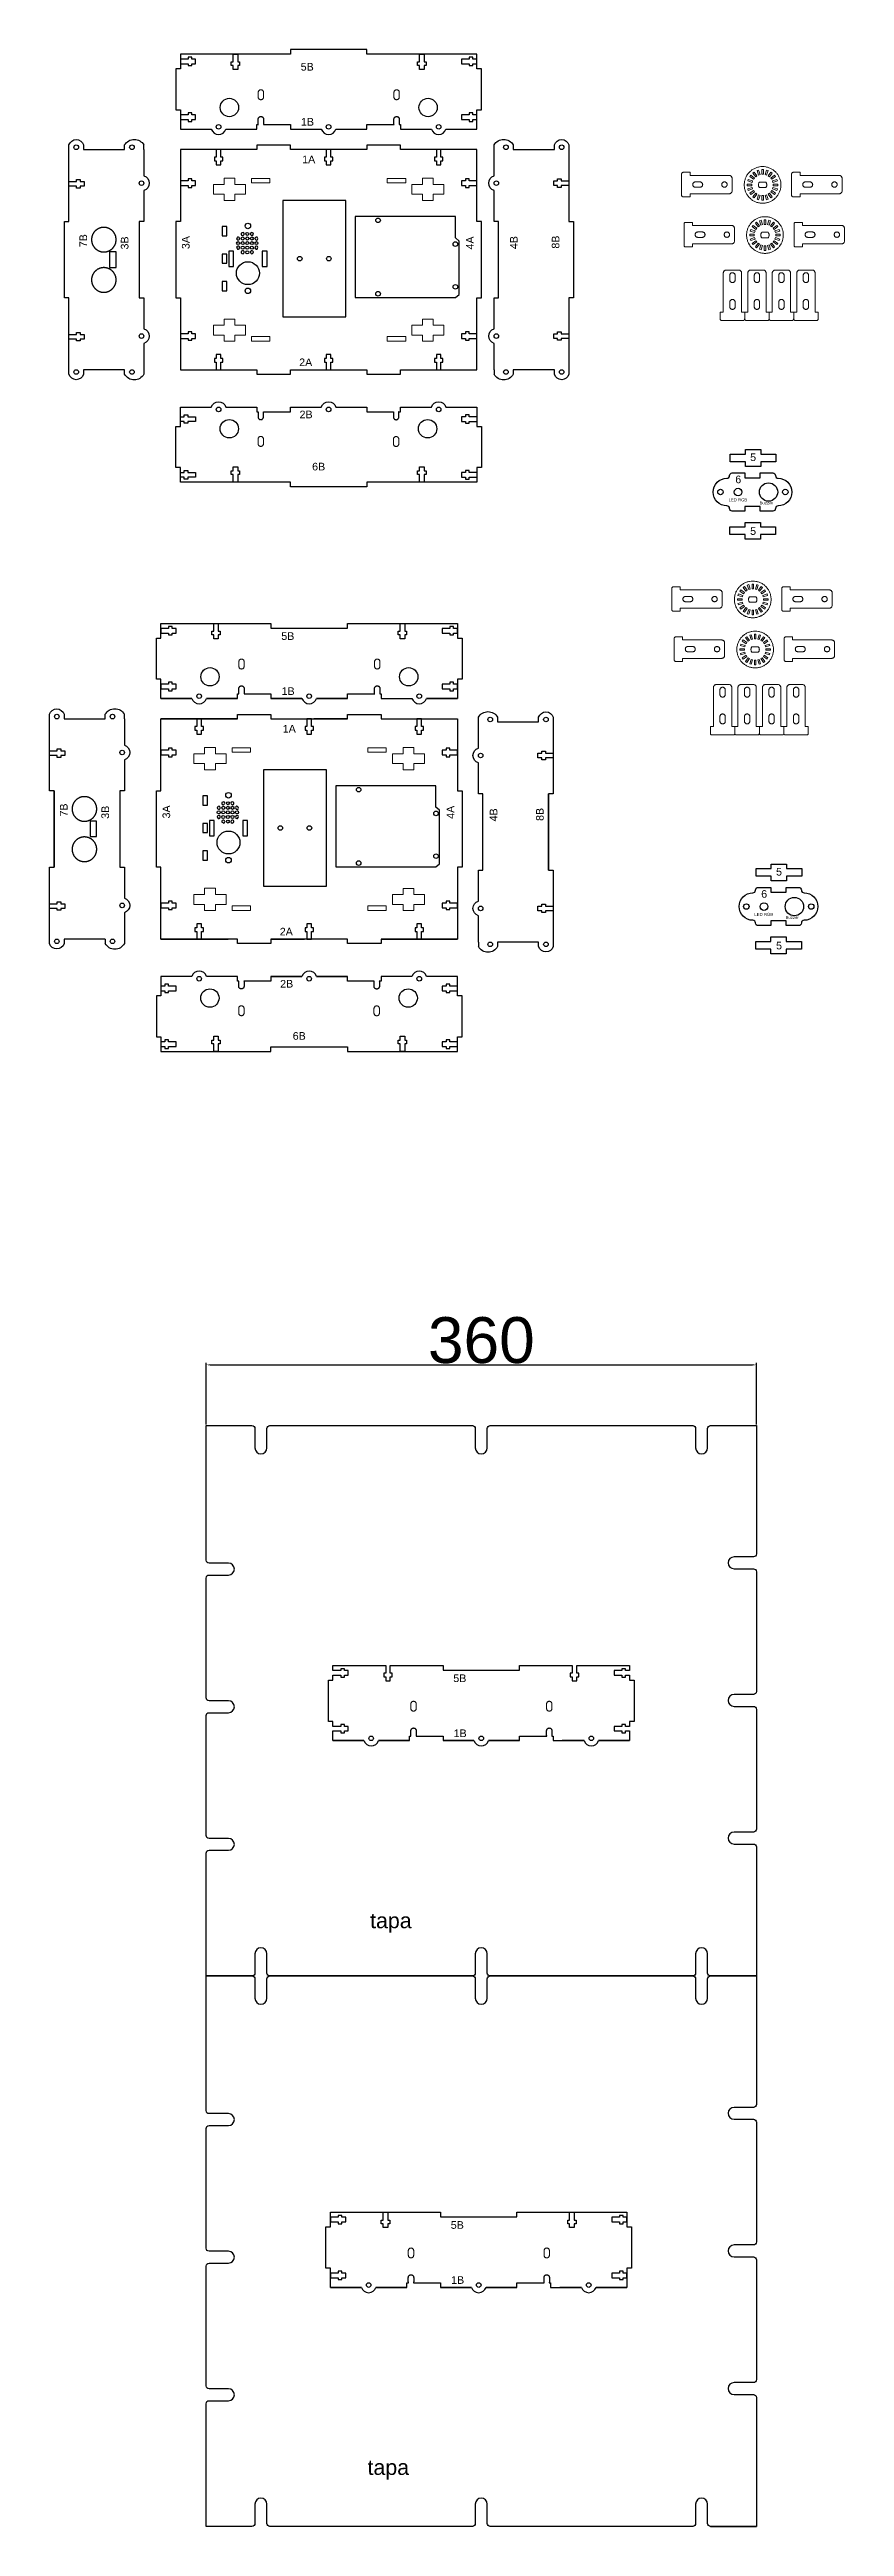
# Model space of a CAD drawing. Header units: millimetres. Extents: x -427 to 3453, y -1931 to 1921.
# Drawn here: x 487 to 1007, y -1699 to -79 of the extents above; entities that cross this region are included whole.
import ezdxf

# ---------------------------------------------------------------- set-up
doc = ezdxf.new("R2010")
doc.units = ezdxf.units.MM
doc.layers.add('Layer 1', color=7, linetype='Continuous')
doc.layers.add('Make2D$visible$lines', color=7, linetype='Continuous', true_color=0x000000)
doc.styles.get("Standard").update_dxf_attribs({"font": 'arial.ttf'})
doc.dimstyles.new('ISO-25', dxfattribs={"dimtxt": 2.5, "dimasz": 2.5, "dimexe": 1.25, "dimexo": 0.625, "dimtad": 1, "dimtxsty": 'Standard', "dimcen": 2.5, "dimadec": 0, "dimazin": 0, "dimtfac": 1, "dimtmove": 0, "dimatfit": 3, "dimfxl": 1, "dimarcsym": 0})

msp = doc.modelspace()

# ---------------------------------------------------------------- texts
at = {"color": 5, "attachment_point": 1}
for s, width, gutter_width, insert, char_height in [('5B', 24.59582, 12.5, (651.021, -87.64), 5), ('1B', 24.59582, 12.5, (651.224, -123.637), 5), ('1A', 24.59582, 12.5, (651.977, -148.226), 5), ('2A', 24.59582, 12.5, (650.027, -280.936), 5), ('2B', 24.59582, 12.5, (650.281, -315.036), 5), ('6B', 24.59582, 12.5, (658.505, -349.125), 5), ('{\\H4x;LED RGB}', 22.21991, 1, (930.903, -372.386), 0.5), ('{\\H4x;Buzzer}', 22.21991, 1, (951.267, -374.387), 0.5), ('5B', 24.59582, 12.5, (638.322, -459.97), 5), ('1B', 24.59582, 12.5, (638.524, -495.967), 5), ('1A', 24.59582, 12.5, (639.278, -520.556), 5), ('{\\H4x;LED RGB}', 22.21991, 1, (947.854, -643.47), 0.5), ('{\\H4x;Buzzer}', 22.21991, 1, (968.219, -645.471), 0.5), ('2A', 24.59582, 12.5, (637.327, -653.266), 5), ('2B', 24.59582, 12.5, (637.581, -687.366), 5), ('6B', 24.59582, 12.5, (645.805, -721.455), 5), ('5B', 24.59582, 12.5, (750.884, -1141.537), 5), ('1B', 24.59582, 12.5, (751.086, -1177.534), 5), ('tapa', 155.79009, 12.5, (696.416, -1297.511), 10), ('5B', 24.59582, 12.5, (749.219, -1499.096), 5), ('1B', 24.59582, 12.5, (749.421, -1535.093), 5), ('tapa', 155.79009, 12.5, (694.751, -1655.07), 10)]:
    msp.add_mtext_dynamic_manual_height_columns(s, width=width, gutter_width=gutter_width, heights=[0], dxfattribs=dict(at, insert=insert, char_height=char_height))
at = {"color": 5, "char_height": 5, "attachment_point": 1, "rotation": 90}
for s, insert in [('7B', (506.244, -208.153)), ('3B', (533.345, -209.648)), ('3A', (573.316, -209.394)), ('4A', (759.241, -209.648)), ('4B', (787.958, -209.394)), ('8B', (815.257, -209.081)), ('7B', (493.544, -580.483)), ('3B', (520.645, -581.978)), ('3A', (560.616, -581.724)), ('4A', (746.541, -581.978)), ('4B', (774.667, -583.674)), ('8B', (804.966, -583.361))]:
    msp.add_mtext_dynamic_manual_height_columns(s, width=24.59582, gutter_width=12.5, heights=[0], dxfattribs=dict(at, insert=insert))
at = {"char_height": 5, "attachment_point": 1}
for s, insert in [('{\\C5;5}', (945.066, -343.006)), ('{\\C5;6}', (935.346, -357.512)), ('{\\C5;5}', (945.066, -391.265)), ('{\\C5;5}', (962.018, -614.091)), ('{\\C5;6}', (952.298, -628.597)), ('{\\C5;5}', (962.018, -662.349))]:
    msp.add_mtext_dynamic_manual_height_columns(s, width=11.91563, gutter_width=1, heights=[0], dxfattribs=dict(at, insert=insert))

# ---------------------------------------------------------------- blocks, each defined once
blk = doc.blocks.new('*D14')
at = {"color": 0, "lineweight": -2, "transparency": 16777216}
for p, q in [((589.2, -978.1), (589.2, -937.8)), ((591.7, -939.1), (946.7, -939.1)), ((949.2, -978.1), (949.2, -937.8))]:
    blk.add_line(p, q, dxfattribs=at)
at = {"color": 0, "transparency": 16777216}
for points in [[(591.7, -938.7), (591.7, -939.5), (589.2, -939.1)], [(946.7, -938.7), (946.7, -939.5), (949.2, -939.1)]]:
    blk.add_solid(points, dxfattribs=at)
at = {"layer": 'Defpoints', "color": 0, "transparency": 16777216}
for p in [(949.2, -939.1), (589.2, -978.8), (949.2, -978.8)]:
    blk.add_point(p, dxfattribs=at)
at = {"color": 0, "transparency": 16777216, "insert": (769.2, -923.1), "char_height": 30, "attachment_point": 5}
blk.add_mtext('360', dxfattribs=at)

# ---------------------------------------------------------------- dimensions: what is measured, and where the dimension line sits
dim = msp.add_linear_dim(base=(949.151, -939.073), p1=(589.151, -978.769), p2=(949.151, -978.769), dimstyle='ISO-25', override={"dimtxt": 30})
dim.commit()
dim.dimension.update_dxf_attribs({"geometry": '*D14', "text_midpoint": (769.151, -923.12)})

# ---------------------------------------------------------------- linework, layer by layer
at = {"color": 242, "true_color": 0xcd2027}
for p, q in [((548.397, -144.278), (548.397, -141.278)), ((777.537, -144.278), (777.537, -141.278)), ((548.397, -288.278), (548.397, -291.278)), ((777.537, -288.278), (777.537, -291.278)), ((523.158, -516.608), (523.158, -513.608)), ((535.697, -516.608), (535.697, -513.608)), ((523.158, -660.608), (523.158, -663.608)), ((535.697, -660.608), (535.697, -663.608))]:
    msp.add_line(p, q, dxfattribs=at)
at = {"color": 240, "true_color": 0xed1f24}
for p, q in [((651.819, -503.256), (631.588, -503.256)), ((764.381, -1184.823), (744.151, -1184.823))]:
    msp.add_line(p, q, dxfattribs=at)
at = {"color": 1}
for p, q in [((767.246, -518.558), (767.246, -515.558)), ((767.246, -662.558), (767.246, -665.558))]:
    msp.add_line(p, q, dxfattribs=at)
at = {"color": 5}
msp.add_line((762.716, -1542.382), (742.485, -1542.382), dxfattribs=at)
at = {"color": 240, "true_color": 0xed1f24}
for points in [[(602.058, -130.926), (622.288, -130.926), (622.288, -127.926), (623.317, -127.926), (623.294, -127.857), (623.259, -127.645), (623.224, -127.433), (623.224, -124.435), (623.259, -124.223), (623.294, -124.011), (623.365, -123.8), (623.435, -123.623), (623.541, -123.447), (623.682, -123.27), (623.823, -123.129), (624, -122.988), (624.176, -122.882), (624.388, -122.812), (624.564, -122.741), (624.776, -122.706), (624.987, -122.671), (625.199, -122.706), (625.411, -122.741), (625.622, -122.812), (625.799, -122.882), (625.975, -122.988), (626.152, -123.129), (626.293, -123.27), (626.434, -123.447), (626.54, -123.623), (626.61, -123.8), (626.681, -124.011), (626.716, -124.223), (626.751, -124.435), (626.751, -127.433), (626.716, -127.645), (626.681, -127.857), (626.658, -127.926), (644.288, -127.926), (644.288, -130.926), (664.518, -130.926, 0.73379939), (674.058, -130.926), (694.288, -130.926), (694.288, -127.926), (712.117, -127.926), (712.094, -127.857), (712.059, -127.645), (712.024, -127.433), (712.024, -124.435), (712.059, -124.223), (712.094, -124.011), (712.165, -123.8), (712.235, -123.623), (712.341, -123.447), (712.482, -123.27), (712.623, -123.129), (712.8, -122.988), (712.976, -122.882), (713.188, -122.812), (713.364, -122.741), (713.576, -122.706), (713.787, -122.671), (713.999, -122.706), (714.211, -122.741), (714.422, -122.812), (714.599, -122.882), (714.775, -122.988), (714.952, -123.129), (715.093, -123.27), (715.234, -123.447), (715.34, -123.623), (715.41, -123.8), (715.481, -124.011), (715.516, -124.223), (715.551, -124.435), (715.551, -127.433), (715.516, -127.645), (715.481, -127.857), (715.458, -127.926), (716.288, -127.926), (716.288, -130.926), (736.518, -130.926, 0.73379939), (746.058, -130.926), (766.288, -130.926), (766.288, -118.333), (769.288, -118.333), (769.288, -91.412), (766.288, -91.412), (766.288, -81.872), (694.288, -81.872), (694.288, -78.872), (644.288, -78.872), (644.288, -81.872), (572.288, -81.872), (572.288, -91.412), (569.288, -91.412), (569.288, -118.333), (572.288, -118.333), (572.288, -130.926), (592.518, -130.926, 0.73379939)], [(674.058, -312.737), (694.288, -312.737), (694.288, -315.737), (711.773, -315.737), (711.75, -315.806), (711.715, -316.018), (711.679, -316.229), (711.679, -319.228), (711.715, -319.44), (711.75, -319.651), (711.82, -319.863), (711.891, -320.039), (711.997, -320.216), (712.138, -320.392), (712.279, -320.533), (712.455, -320.674), (712.632, -320.78), (712.808, -320.851), (713.02, -320.921), (713.231, -320.957), (713.443, -320.992), (713.655, -320.957), (713.867, -320.921), (714.043, -320.851), (714.255, -320.78), (714.431, -320.674), (714.607, -320.533), (714.748, -320.392), (714.89, -320.216), (714.995, -320.039), (715.066, -319.863), (715.136, -319.651), (715.172, -319.44), (715.207, -319.228), (715.207, -316.229), (715.172, -316.018), (715.136, -315.806), (715.113, -315.737), (716.288, -315.737), (716.288, -312.737), (736.518, -312.737, -0.73379939), (746.058, -312.737), (766.288, -312.737), (766.288, -325.33), (769.288, -325.33), (769.288, -352.251), (766.288, -352.251), (766.288, -361.79), (694.288, -361.79), (694.288, -364.79), (644.288, -364.79), (644.288, -361.79), (572.288, -361.79), (572.288, -352.251), (569.288, -352.251), (569.288, -325.33), (572.288, -325.33), (572.288, -312.737), (592.518, -312.737, -0.73379939), (602.058, -312.737), (622.288, -312.737), (622.288, -315.737), (623.217, -315.737), (623.212, -315.75), (623.177, -315.961), (623.142, -316.173), (623.142, -319.172), (623.177, -319.383), (623.212, -319.595), (623.283, -319.807), (623.353, -319.983), (623.459, -320.159), (623.6, -320.336), (623.742, -320.477), (623.918, -320.618), (624.094, -320.724), (624.271, -320.794), (624.482, -320.865), (624.694, -320.9), (624.906, -320.935), (625.117, -320.9), (625.329, -320.865), (625.505, -320.794), (625.717, -320.724), (625.893, -320.618), (626.07, -320.477), (626.211, -320.336), (626.352, -320.159), (626.458, -319.983), (626.528, -319.807), (626.599, -319.595), (626.634, -319.383), (626.67, -319.172), (626.67, -316.173), (626.634, -315.961), (626.599, -315.75), (626.595, -315.737), (644.288, -315.737), (644.288, -312.737), (664.518, -312.737, -0.73379939)], [(951.623, -380.771), (951.623, -377.671), (941.623, -377.671), (941.623, -380.771), (933.373, -380.771, -0.41421356), (931.623, -379.021, 0.41421356), (929.873, -377.271, -1), (929.873, -359.271, 0.41421356), (931.623, -357.521, -0.41421356), (933.373, -355.771), (941.623, -355.771), (941.623, -358.871), (951.623, -358.871), (951.623, -355.771), (959.873, -355.771, -0.41421356), (961.623, -357.521, 0.41421356), (963.373, -359.271, -1), (963.373, -377.271, 0.41421356), (961.623, -379.021, -0.41421356), (959.873, -380.771)], [(968.574, -651.856), (968.574, -648.756), (958.574, -648.756), (958.574, -651.856), (950.324, -651.856, -0.41421356), (948.574, -650.106, 0.41421356), (946.824, -648.356, -1), (946.824, -630.356, 0.41421356), (948.574, -628.606, -0.41421356), (950.324, -626.856), (958.574, -626.856), (958.574, -629.956), (968.574, -629.956), (968.574, -626.856), (976.824, -626.856, -0.41421356), (978.574, -628.606, 0.41421356), (980.324, -630.356, -1), (980.324, -648.356, 0.41421356), (978.574, -650.106, -0.41421356), (976.824, -651.856)]]:
    msp.add_lwpolyline(points, format="xyb", close=True, dxfattribs=at)
for points in [[(572.288, -85.142), (572.288, -88.142), (577.317, -88.142), (577.317, -89.392), (579.717, -89.392), (579.717, -88.142), (582.288, -88.142), (582.288, -85.142), (579.717, -85.142), (579.717, -83.892), (577.317, -83.892), (577.317, -85.142)], [(606.788, -81.872), (609.788, -81.872), (609.788, -86.901), (611.038, -86.901), (611.038, -89.301), (609.788, -89.301), (609.788, -91.872), (606.788, -91.872), (606.788, -89.301), (605.538, -89.301), (605.538, -86.901), (606.788, -86.901)], [(728.788, -81.872), (731.788, -81.872), (731.788, -86.901), (733.038, -86.901), (733.038, -89.301), (731.788, -89.301), (731.788, -91.872), (728.788, -91.872), (728.788, -89.301), (727.538, -89.301), (727.538, -86.901), (728.788, -86.901)], [(756.288, -85.142), (756.288, -88.142), (761.317, -88.142), (761.317, -89.392), (763.717, -89.392), (763.717, -88.142), (766.288, -88.142), (766.288, -85.142), (763.717, -85.142), (763.717, -83.892), (761.317, -83.892), (761.317, -85.142)], [(756.288, -121.602), (756.288, -124.602), (761.317, -124.602), (761.317, -125.852), (763.717, -125.852), (763.717, -124.602), (766.288, -124.602), (766.288, -121.602), (763.717, -121.602), (763.717, -120.352), (761.317, -120.352), (761.317, -121.602)], [(644.288, -141.331), (622.288, -141.331), (622.288, -144.331), (572.288, -144.331), (572.288, -191.278), (569.288, -191.278), (569.288, -241.278), (572.288, -241.278), (572.288, -288.278), (622.288, -288.278), (622.288, -291.278), (644.288, -291.278), (644.288, -288.278), (694.288, -288.278), (694.288, -291.278), (716.288, -291.278), (716.288, -288.278), (766.288, -288.278), (766.288, -241.278), (769.288, -241.278), (769.288, -191.278), (766.288, -191.278), (766.288, -144.331), (716.288, -144.331), (716.288, -141.331), (694.288, -141.331), (694.288, -144.331), (644.288, -144.331)], [(525.973, -211.237), (525.973, -221.318), (530.197, -221.318), (530.197, -211.237)], [(559.588, -457.472), (559.588, -460.472), (564.617, -460.472), (564.617, -461.722), (567.017, -461.722), (567.017, -460.472), (569.588, -460.472), (569.588, -457.472), (567.017, -457.472), (567.017, -456.222), (564.617, -456.222), (564.617, -457.472)], [(594.088, -454.202), (597.088, -454.202), (597.088, -459.231), (598.338, -459.231), (598.338, -461.631), (597.088, -461.631), (597.088, -464.202), (594.088, -464.202), (594.088, -461.631), (592.838, -461.631), (592.838, -459.231), (594.088, -459.231)], [(716.088, -454.202), (719.088, -454.202), (719.088, -459.231), (720.338, -459.231), (720.338, -461.631), (719.088, -461.631), (719.088, -464.202), (716.088, -464.202), (716.088, -461.631), (714.838, -461.631), (714.838, -459.231), (716.088, -459.231)], [(743.588, -457.472), (743.588, -460.472), (748.617, -460.472), (748.617, -461.722), (751.017, -461.722), (751.017, -460.472), (753.588, -460.472), (753.588, -457.472), (751.017, -457.472), (751.017, -456.222), (748.617, -456.222), (748.617, -457.472)], [(559.588, -493.932), (559.588, -496.932), (564.617, -496.932), (564.617, -498.182), (567.017, -498.182), (567.017, -496.932), (569.588, -496.932), (569.588, -493.932), (567.017, -493.932), (567.017, -492.682), (564.617, -492.682), (564.617, -493.932)], [(743.588, -493.932), (743.588, -496.932), (748.617, -496.932), (748.617, -498.182), (751.017, -498.182), (751.017, -496.932), (753.588, -496.932), (753.588, -493.932), (751.017, -493.932), (751.017, -492.682), (748.617, -492.682), (748.617, -493.932)], [(559.588, -503.256), (579.819, -503.256)], [(586.088, -516.661), (583.088, -516.661), (583.088, -521.69), (581.838, -521.69), (581.838, -524.09), (583.088, -524.09), (583.088, -526.661), (586.088, -526.661), (586.088, -524.09), (587.338, -524.09), (587.338, -521.69), (586.088, -521.69)], [(658.088, -516.661), (655.088, -516.661), (655.088, -521.69), (653.838, -521.69), (653.838, -524.09), (655.088, -524.09), (655.088, -526.661), (658.088, -526.661), (658.088, -524.09), (659.338, -524.09), (659.338, -521.69), (658.088, -521.69)], [(681.588, -503.256), (661.358, -503.256)], [(730.088, -516.661), (727.088, -516.661), (727.088, -521.69), (725.838, -521.69), (725.838, -524.09), (727.088, -524.09), (727.088, -526.661), (730.088, -526.661), (730.088, -524.09), (731.338, -524.09), (731.338, -521.69), (730.088, -521.69)], [(486.697, -540.53), (486.697, -537.53), (491.726, -537.53), (491.726, -536.28), (494.126, -536.28), (494.126, -537.53), (496.697, -537.53), (496.697, -540.53), (494.126, -540.53), (494.126, -541.78), (491.726, -541.78), (491.726, -540.53)], [(559.588, -537.108), (559.588, -540.108), (564.617, -540.108), (564.617, -541.358), (567.017, -541.358), (567.017, -540.108), (569.588, -540.108), (569.588, -537.108), (567.017, -537.108), (567.017, -535.858), (564.617, -535.858), (564.617, -537.108)], [(753.588, -540.108), (753.588, -537.108), (748.559, -537.108), (748.559, -535.858), (746.159, -535.858), (746.159, -537.108), (743.588, -537.108), (743.588, -540.108), (746.159, -540.108), (746.159, -541.358), (748.559, -541.358), (748.559, -540.108)], [(816.246, -539.058), (816.246, -542.058), (811.217, -542.058), (811.217, -543.308), (808.817, -543.308), (808.817, -542.058), (806.246, -542.058), (806.246, -539.058), (808.817, -539.058), (808.817, -537.808), (811.217, -537.808), (811.217, -539.058)], [(513.273, -583.567), (513.273, -593.648), (517.498, -593.648), (517.498, -583.567)], [(486.697, -640.53), (486.697, -637.53), (491.726, -637.53), (491.726, -636.28), (494.126, -636.28), (494.126, -637.53), (496.697, -637.53), (496.697, -640.53), (494.126, -640.53), (494.126, -641.78), (491.726, -641.78), (491.726, -640.53)], [(559.588, -637.108), (559.588, -640.108), (564.617, -640.108), (564.617, -641.358), (567.017, -641.358), (567.017, -640.108), (569.588, -640.108), (569.588, -637.108), (567.017, -637.108), (567.017, -635.858), (564.617, -635.858), (564.617, -637.108)], [(753.588, -640.108), (753.588, -637.108), (748.559, -637.108), (748.559, -635.858), (746.159, -635.858), (746.159, -637.108), (743.588, -637.108), (743.588, -640.108), (746.159, -640.108), (746.159, -641.358), (748.559, -641.358), (748.559, -640.108)], [(816.246, -639.058), (816.246, -642.058), (811.217, -642.058), (811.217, -643.308), (808.817, -643.308), (808.817, -642.058), (806.246, -642.058), (806.246, -639.058), (808.817, -639.058), (808.817, -637.808), (811.217, -637.808), (811.217, -639.058)], [(583.088, -660.608), (586.088, -660.608), (586.088, -655.579), (587.338, -655.579), (587.338, -653.179), (586.088, -653.179), (586.088, -650.608), (583.088, -650.608), (583.088, -653.179), (581.838, -653.179), (581.838, -655.579), (583.088, -655.579)], [(655.088, -660.608), (658.088, -660.608), (658.088, -655.579), (659.338, -655.579), (659.338, -653.179), (658.088, -653.179), (658.088, -650.608), (655.088, -650.608), (655.088, -653.179), (653.838, -653.179), (653.838, -655.579), (655.088, -655.579)], [(727.088, -660.608), (730.088, -660.608), (730.088, -655.579), (731.338, -655.579), (731.338, -653.179), (730.088, -653.179), (730.088, -650.608), (727.088, -650.608), (727.088, -653.179), (725.838, -653.179), (725.838, -655.579), (727.088, -655.579)], [(569.588, -694.39), (569.588, -691.39), (564.559, -691.39), (564.559, -690.14), (562.159, -690.14), (562.159, -691.39), (559.588, -691.39), (559.588, -694.39), (562.159, -694.39), (562.159, -695.64), (564.559, -695.64), (564.559, -694.39)], [(753.588, -694.39), (753.588, -691.39), (748.559, -691.39), (748.559, -690.14), (746.159, -690.14), (746.159, -691.39), (743.588, -691.39), (743.588, -694.39), (746.159, -694.39), (746.159, -695.64), (748.559, -695.64), (748.559, -694.39)], [(569.588, -730.851), (569.588, -727.851), (564.559, -727.851), (564.559, -726.601), (562.159, -726.601), (562.159, -727.851), (559.588, -727.851), (559.588, -730.851), (562.159, -730.851), (562.159, -732.101), (564.559, -732.101), (564.559, -730.851)], [(597.088, -734.12), (594.088, -734.12), (594.088, -729.091), (592.838, -729.091), (592.838, -726.691), (594.088, -726.691), (594.088, -724.12), (597.088, -724.12), (597.088, -726.691), (598.338, -726.691), (598.338, -729.091), (597.088, -729.091)], [(719.088, -734.12), (716.088, -734.12), (716.088, -729.091), (714.838, -729.091), (714.838, -726.691), (716.088, -726.691), (716.088, -724.12), (719.088, -724.12), (719.088, -726.691), (720.338, -726.691), (720.338, -729.091), (719.088, -729.091)], [(753.588, -730.851), (753.588, -727.851), (748.559, -727.851), (748.559, -726.601), (746.159, -726.601), (746.159, -727.851), (743.588, -727.851), (743.588, -730.851), (746.159, -730.851), (746.159, -732.101), (748.559, -732.101), (748.559, -730.851)], [(672.151, -1184.823), (692.381, -1184.823)], [(794.151, -1184.823), (773.92, -1184.823)]]:
    msp.add_lwpolyline(points, close=True, dxfattribs=at)
for points in [[(572.288, -124.602), (577.317, -124.602), (577.317, -125.852), (579.717, -125.852), (579.717, -124.602), (582.288, -124.602), (582.288, -121.602), (579.717, -121.602), (579.717, -120.352), (577.317, -120.352), (577.317, -121.602), (572.288, -121.602)], [(595.788, -144.331), (595.788, -149.36), (594.538, -149.36), (594.538, -151.76), (595.788, -151.76), (595.788, -154.331), (598.788, -154.331), (598.788, -151.76), (600.038, -151.76), (600.038, -149.36), (598.788, -149.36), (598.788, -144.331)], [(667.788, -144.331), (667.788, -149.36), (666.538, -149.36), (666.538, -151.76), (667.788, -151.76), (667.788, -154.331), (670.788, -154.331), (670.788, -151.76), (672.038, -151.76), (672.038, -149.36), (670.788, -149.36), (670.788, -144.331)], [(739.788, -144.331), (739.788, -149.36), (738.538, -149.36), (738.538, -151.76), (739.788, -151.76), (739.788, -154.331), (742.788, -154.331), (742.788, -151.76), (744.038, -151.76), (744.038, -149.36), (742.788, -149.36), (742.788, -144.331)], [(499.397, -165.2), (504.426, -165.2), (504.426, -163.95), (506.826, -163.95), (506.826, -165.2), (509.397, -165.2), (509.397, -168.2), (506.826, -168.2), (506.826, -169.45), (504.426, -169.45), (504.426, -168.2), (499.397, -168.2)], [(572.288, -167.778), (577.317, -167.778), (577.317, -169.028), (579.717, -169.028), (579.717, -167.778), (582.288, -167.778), (582.288, -164.778), (579.717, -164.778), (579.717, -163.528), (577.317, -163.528), (577.317, -164.778), (572.288, -164.778)], [(766.288, -164.778), (761.259, -164.778), (761.259, -163.528), (758.859, -163.528), (758.859, -164.778), (756.288, -164.778), (756.288, -167.778), (758.859, -167.778), (758.859, -169.028), (761.259, -169.028), (761.259, -167.778), (766.288, -167.778)], [(826.537, -167.778), (821.508, -167.778), (821.508, -169.028), (819.108, -169.028), (819.108, -167.778), (816.537, -167.778), (816.537, -164.778), (819.108, -164.778), (819.108, -163.528), (821.508, -163.528), (821.508, -164.778), (826.537, -164.778)], [(599.691, -200.683), (602.69, -200.683), (602.69, -194.683), (599.688, -194.683), (599.687, -200.683)], [(599.694, -218.683), (602.693, -218.683), (602.693, -212.683), (599.691, -212.683), (599.69, -218.683)], [(603.978, -220.683), (607.078, -220.683), (607.078, -210.683), (603.978, -210.683), (603.978, -220.683)], [(625.878, -220.683), (628.978, -220.683), (628.978, -210.683), (625.878, -210.683), (625.878, -220.683)], [(599.694, -236.682), (602.693, -236.682), (602.693, -230.683), (599.691, -230.683), (599.69, -236.682)], [(499.397, -265.2), (504.426, -265.2), (504.426, -263.95), (506.826, -263.95), (506.826, -265.2), (509.397, -265.2), (509.397, -268.2), (506.826, -268.2), (506.826, -269.45), (504.426, -269.45), (504.426, -268.2), (499.397, -268.2)], [(572.288, -267.778), (577.317, -267.778), (577.317, -269.028), (579.717, -269.028), (579.717, -267.778), (582.288, -267.778), (582.288, -264.778), (579.717, -264.778), (579.717, -263.528), (577.317, -263.528), (577.317, -264.778), (572.288, -264.778)], [(766.288, -264.778), (761.259, -264.778), (761.259, -263.528), (758.859, -263.528), (758.859, -264.778), (756.288, -264.778), (756.288, -267.778), (758.859, -267.778), (758.859, -269.028), (761.259, -269.028), (761.259, -267.778), (766.288, -267.778)], [(826.537, -267.778), (821.508, -267.778), (821.508, -269.028), (819.108, -269.028), (819.108, -267.778), (816.537, -267.778), (816.537, -264.778), (819.108, -264.778), (819.108, -263.528), (821.508, -263.528), (821.508, -264.778), (826.537, -264.778)], [(598.788, -288.278), (598.788, -283.249), (600.038, -283.249), (600.038, -280.849), (598.788, -280.849), (598.788, -278.278), (595.788, -278.278), (595.788, -280.849), (594.538, -280.849), (594.538, -283.249), (595.788, -283.249), (595.788, -288.278)], [(670.788, -288.278), (670.788, -283.249), (672.038, -283.249), (672.038, -280.849), (670.788, -280.849), (670.788, -278.278), (667.788, -278.278), (667.788, -280.849), (666.538, -280.849), (666.538, -283.249), (667.788, -283.249), (667.788, -288.278)], [(742.788, -288.278), (742.788, -283.249), (744.038, -283.249), (744.038, -280.849), (742.788, -280.849), (742.788, -278.278), (739.788, -278.278), (739.788, -280.849), (738.538, -280.849), (738.538, -283.249), (739.788, -283.249), (739.788, -288.278)], [(572.288, -319.06), (574.859, -319.06), (574.859, -317.81), (577.259, -317.81), (577.259, -319.06), (582.288, -319.06), (582.288, -322.06), (577.259, -322.06), (577.259, -323.31), (574.859, -323.31), (574.859, -322.06), (572.288, -322.06)], [(766.288, -319.06), (761.259, -319.06), (761.259, -317.81), (758.859, -317.81), (758.859, -319.06), (756.288, -319.06), (756.288, -322.06), (758.859, -322.06), (758.859, -323.31), (761.259, -323.31), (761.259, -322.06), (766.288, -322.06)], [(572.288, -355.521), (574.859, -355.521), (574.859, -354.271), (577.259, -354.271), (577.259, -355.521), (582.288, -355.521), (582.288, -358.521), (577.259, -358.521), (577.259, -359.771), (574.859, -359.771), (574.859, -358.521), (572.288, -358.521)], [(606.788, -361.79), (606.788, -356.761), (605.538, -356.761), (605.538, -354.361), (606.788, -354.361), (606.788, -351.79), (609.788, -351.79), (609.788, -354.361), (611.038, -354.361), (611.038, -356.761), (609.788, -356.761), (609.788, -361.79)], [(728.788, -361.79), (728.788, -356.761), (727.538, -356.761), (727.538, -354.361), (728.788, -354.361), (728.788, -351.79), (731.788, -351.79), (731.788, -354.361), (733.038, -354.361), (733.038, -356.761), (731.788, -356.761), (731.788, -361.79)], [(766.288, -355.521), (761.259, -355.521), (761.259, -354.271), (758.859, -354.271), (758.859, -355.521), (756.288, -355.521), (756.288, -358.521), (758.859, -358.521), (758.859, -359.771), (761.259, -359.771), (761.259, -358.521), (766.288, -358.521)], [(931.952, -343.458), (941.952, -343.458), (941.952, -340.458), (951.952, -340.458), (951.952, -343.458), (961.952, -343.458), (961.952, -348.458), (951.952, -348.458), (951.952, -351.458), (941.952, -351.458), (941.952, -348.458), (931.952, -348.458), (931.952, -343.458)], [(931.733, -391.126), (941.733, -391.126), (941.733, -388.126), (951.733, -388.126), (951.733, -391.126), (961.733, -391.126), (961.733, -396.126), (951.733, -396.126), (951.733, -399.126), (941.733, -399.126), (941.733, -396.126), (931.733, -396.126), (931.733, -391.126)], [(559.588, -503.256), (559.588, -490.663), (556.588, -490.663), (556.588, -463.742), (559.588, -463.742), (559.588, -454.202), (631.588, -454.202), (631.588, -457.202), (656.588, -457.202), (681.588, -457.202), (681.588, -454.202), (753.588, -454.202), (753.588, -463.742), (756.588, -463.742), (756.588, -490.663), (753.588, -490.663), (753.588, -503.256)], [(559.588, -660.608), (559.588, -660.608), (559.588, -613.608), (556.588, -613.608), (556.588, -563.608), (559.588, -563.608), (559.588, -516.661), (559.588, -516.661)], [(609.588, -516.661), (559.588, -516.661), (609.588, -516.661), (609.588, -513.661), (631.588, -513.661), (631.588, -516.661), (656.588, -516.661), (681.588, -516.661), (681.588, -513.661), (703.588, -513.661), (703.588, -516.661), (753.588, -516.661), (753.588, -563.608), (756.588, -563.608), (756.588, -613.608), (753.588, -613.608), (753.588, -660.608)], [(631.588, -516.661), (681.588, -516.661), (659.588, -516.661)], [(489.697, -563.608), (489.697, -613.608)], [(813.246, -615.558), (813.246, -565.558)], [(586.992, -573.013), (589.991, -573.013), (589.991, -567.013), (586.989, -567.013), (586.987, -573.013)], [(591.278, -593.013), (594.378, -593.013), (594.378, -583.013), (591.278, -583.013), (591.278, -593.013)], [(613.178, -593.013), (616.278, -593.013), (616.278, -583.013), (613.178, -583.013), (613.178, -593.013)], [(586.995, -591.013), (589.994, -591.013), (589.994, -585.013), (586.992, -585.013), (586.99, -591.013)], [(586.995, -609.012), (589.994, -609.012), (589.994, -603.013), (586.992, -603.013), (586.99, -609.012)], [(948.903, -614.543), (958.903, -614.543), (958.903, -611.543), (968.903, -611.543), (968.903, -614.543), (978.903, -614.543), (978.903, -619.543), (968.903, -619.543), (968.903, -622.543), (958.903, -622.543), (958.903, -619.543), (948.903, -619.543), (948.903, -614.543)], [(703.588, -660.608), (753.588, -660.608), (703.588, -660.608), (703.588, -663.608), (681.588, -663.608), (681.588, -660.608), (656.588, -660.608), (631.588, -660.608), (631.588, -663.608), (609.588, -663.608), (609.588, -660.608), (559.588, -660.608), (603.588, -660.608)], [(681.588, -660.608), (631.588, -660.608), (653.588, -660.608)], [(948.684, -662.211), (958.684, -662.211), (958.684, -659.211), (968.684, -659.211), (968.684, -662.211), (978.684, -662.211), (978.684, -667.211), (968.684, -667.211), (968.684, -670.211), (958.684, -670.211), (958.684, -667.211), (948.684, -667.211), (948.684, -662.211)], [(672.151, -1184.823), (672.151, -1178.499), (677.179, -1178.499), (677.179, -1179.749), (679.579, -1179.749), (679.579, -1178.499), (682.151, -1178.499), (682.151, -1175.499), (679.579, -1175.499), (679.579, -1174.249), (677.179, -1174.249), (677.179, -1175.499), (672.151, -1175.499), (672.151, -1172.23), (669.151, -1172.23), (669.151, -1145.308), (672.151, -1145.308), (672.151, -1142.039), (677.179, -1142.039), (677.179, -1143.289), (679.579, -1143.289), (679.579, -1142.039), (682.151, -1142.039), (682.151, -1139.039), (679.579, -1139.039), (679.579, -1137.789), (677.179, -1137.789), (677.179, -1139.039), (672.151, -1139.039), (672.151, -1135.769), (706.651, -1135.769), (706.651, -1140.798), (705.401, -1140.798), (705.401, -1143.198), (706.651, -1143.198), (706.651, -1145.769), (709.651, -1145.769), (709.651, -1143.198), (710.901, -1143.198), (710.901, -1140.798), (709.651, -1140.798), (709.651, -1135.769), (744.151, -1135.769), (744.151, -1138.769), (769.151, -1138.769), (794.151, -1138.769), (794.151, -1135.769), (828.651, -1135.769), (828.651, -1140.798), (827.401, -1140.798), (827.401, -1143.198), (828.651, -1143.198), (828.651, -1145.769), (831.651, -1145.769), (831.651, -1143.198), (832.901, -1143.198), (832.901, -1140.798), (831.651, -1140.798), (831.651, -1135.769), (866.151, -1135.769), (866.151, -1139.039), (863.579, -1139.039), (863.579, -1137.789), (861.179, -1137.789), (861.179, -1139.039), (856.151, -1139.039), (856.151, -1142.039), (861.179, -1142.039), (861.179, -1143.289), (863.579, -1143.289), (863.579, -1142.039), (866.151, -1142.039), (866.151, -1145.308), (869.151, -1145.308), (869.151, -1172.23), (866.151, -1172.23), (866.151, -1175.499), (863.579, -1175.499), (863.579, -1174.249), (861.179, -1174.249), (861.179, -1175.499), (856.151, -1175.499), (856.151, -1178.499), (861.179, -1178.499), (861.179, -1179.749), (863.579, -1179.749), (863.579, -1178.499), (866.151, -1178.499), (866.151, -1184.823)]]:
    msp.add_lwpolyline(points, dxfattribs=at)
for points in [[(548.397, -291.278, -0.58343121), (535.857, -291.278), (535.857, -288.278), (508.936, -288.278), (508.936, -291.278, -0.73379939), (499.397, -291.278), (499.397, -241.278), (496.397, -241.301), (496.397, -191.301), (499.397, -191.278), (499.397, -141.278, -0.73379939), (508.936, -141.278), (508.936, -144.278), (535.857, -144.278), (535.857, -141.278, -0.58343121), (548.397, -141.278)], [(548.397, -144.278), (548.397, -161.508, -0.73379939), (548.397, -171.047), (548.397, -191.278), (545.397, -191.278), (545.397, -241.278), (548.397, -241.278), (548.397, -261.508, -0.73379939), (548.397, -271.047), (548.397, -288.278)], [(777.537, -288.278), (777.537, -271.047, -0.73379939), (777.537, -261.508), (777.537, -241.278), (780.537, -241.278), (780.537, -191.278), (777.537, -191.278), (777.537, -171.047, -0.73379939), (777.537, -161.508), (777.537, -144.278)], [(777.537, -141.278, -0.58343121), (790.077, -141.278), (790.077, -144.278), (816.998, -144.278), (816.998, -141.278, -0.73379939), (826.537, -141.278), (826.537, -191.278), (829.537, -191.278), (829.537, -241.278), (826.537, -241.278), (826.537, -291.278, -0.73379939), (816.998, -291.278), (816.998, -288.278), (790.077, -288.278), (790.077, -291.278, -0.58343121), (777.537, -291.278)], [(609.588, -503.256), (589.358, -503.256), (609.588, -503.256), (609.588, -500.256), (610.617, -500.256), (610.594, -500.187), (610.559, -499.975), (610.524, -499.763), (610.524, -496.765), (610.559, -496.553), (610.594, -496.341), (610.665, -496.13), (610.736, -495.953), (610.841, -495.777), (610.982, -495.6), (611.124, -495.459), (611.3, -495.318), (611.476, -495.212), (611.688, -495.142), (611.864, -495.071), (612.076, -495.036), (612.288, -495.001), (612.499, -495.036), (612.711, -495.071), (612.923, -495.142), (613.099, -495.212), (613.275, -495.318), (613.452, -495.459), (613.593, -495.6), (613.734, -495.777), (613.84, -495.953), (613.911, -496.13), (613.981, -496.341), (614.016, -496.553), (614.052, -496.765), (614.052, -499.763), (614.016, -499.975), (613.981, -500.187), (613.958, -500.256), (631.588, -500.256), (631.588, -503.256), (651.819, -503.256, 0.73379939), (661.358, -503.256), (681.588, -503.256), (681.588, -500.256), (699.417, -500.256), (699.394, -500.187), (699.359, -499.975), (699.324, -499.763), (699.324, -496.765), (699.359, -496.553), (699.394, -496.341), (699.465, -496.13), (699.536, -495.953), (699.641, -495.777), (699.782, -495.6), (699.924, -495.459), (700.1, -495.318), (700.276, -495.212), (700.488, -495.142), (700.664, -495.071), (700.876, -495.036), (701.088, -495.001), (701.299, -495.036), (701.511, -495.071), (701.723, -495.142), (701.899, -495.212), (702.075, -495.318), (702.252, -495.459), (702.393, -495.6), (702.534, -495.777), (702.64, -495.953), (702.711, -496.13), (702.781, -496.341), (702.816, -496.553), (702.852, -496.765), (702.852, -499.763), (702.816, -499.975), (702.781, -500.187), (702.758, -500.256), (703.588, -500.256), (703.588, -503.256), (723.819, -503.256)], [(523.158, -660.608), (496.236, -660.608), (496.236, -663.608, -0.73379939), (486.697, -663.608), (486.697, -663.608), (486.697, -613.608), (489.697, -613.608), (489.697, -563.608), (486.697, -563.608), (486.697, -513.608), (486.697, -513.608, -0.73379939), (496.236, -513.608), (496.236, -516.608), (523.158, -516.608)], [(523.158, -513.608, -0.58343121), (535.697, -513.608)], [(535.697, -516.608), (535.697, -533.838, -0.73379939), (535.697, -543.377), (535.697, -563.608), (532.697, -563.608), (532.697, -613.608), (535.697, -613.608), (535.697, -633.838, -0.73379939), (535.697, -643.377), (535.697, -660.608)], [(709.588, -503.256), (723.819, -503.256, 0.73379939), (733.358, -503.256), (753.588, -503.256), (733.358, -503.256)], [(535.697, -663.608, -0.58343121), (523.158, -663.608)], [(661.358, -685.067, 0.73379939), (651.819, -685.067), (631.588, -685.067), (651.819, -685.067), (631.588, -685.067), (631.588, -688.067), (613.895, -688.067), (613.899, -688.08), (613.935, -688.291), (613.97, -688.503), (613.97, -691.502), (613.935, -691.713), (613.899, -691.925), (613.829, -692.137), (613.758, -692.313), (613.652, -692.489), (613.511, -692.666), (613.37, -692.807), (613.194, -692.948), (613.017, -693.054), (612.806, -693.124), (612.629, -693.195), (612.418, -693.23), (612.206, -693.265), (611.994, -693.23), (611.783, -693.195), (611.571, -693.124), (611.395, -693.054), (611.218, -692.948), (611.042, -692.807), (610.901, -692.666), (610.76, -692.489), (610.654, -692.313), (610.583, -692.137), (610.513, -691.925), (610.477, -691.713), (610.442, -691.502), (610.442, -688.503), (610.477, -688.291), (610.513, -688.08), (610.517, -688.067), (609.588, -688.067), (609.588, -685.067), (589.358, -685.067, 0.73379939), (579.819, -685.067), (559.588, -685.067), (559.588, -697.66), (556.588, -697.66), (556.588, -724.581), (559.588, -724.581), (559.588, -734.12), (631.588, -734.12), (631.588, -731.12), (656.588, -731.12), (681.588, -731.12), (681.588, -734.12), (753.588, -734.12), (753.588, -724.581), (756.588, -724.581), (756.588, -697.66), (753.588, -697.66), (753.588, -685.067), (733.358, -685.067, 0.73379939), (723.819, -685.067), (703.588, -685.067), (703.588, -688.067), (702.414, -688.067), (702.437, -688.136), (702.472, -688.348), (702.507, -688.559), (702.507, -691.558), (702.472, -691.77), (702.437, -691.981), (702.366, -692.193), (702.296, -692.369), (702.19, -692.546), (702.049, -692.722), (701.908, -692.863), (701.731, -693.004), (701.555, -693.11), (701.343, -693.181), (701.167, -693.251), (700.955, -693.287), (700.743, -693.322), (700.532, -693.287), (700.32, -693.251), (700.108, -693.181), (699.932, -693.11), (699.756, -693.004), (699.579, -692.863), (699.438, -692.722), (699.297, -692.546), (699.191, -692.369), (699.121, -692.193), (699.05, -691.981), (699.015, -691.77), (698.98, -691.558), (698.98, -688.559), (699.015, -688.348), (699.05, -688.136), (699.073, -688.067), (681.588, -688.067), (681.588, -685.067), (661.358, -685.067), (681.588, -685.067)], [(919.151, -1338.769), (949.151, -1338.769), (919.151, -1338.769, -0.41421356), (917.205, -1336.823), (917.205, -1324.174, 1), (909.421, -1324.174), (909.421, -1336.823, -0.41421356), (907.475, -1338.769), (774.989, -1338.769, -0.41421356), (773.043, -1336.823), (773.043, -1324.174, 1), (765.259, -1324.174), (765.259, -1336.823, -0.41421356), (763.313, -1338.769), (630.827, -1338.769, -0.41421356), (628.881, -1336.823), (628.881, -1324.174, 1), (621.097, -1324.174), (621.097, -1336.823, -0.41421356), (619.151, -1338.769), (589.151, -1338.769), (589.151, -1258.499, -0.41421356), (591.097, -1256.553), (603.746, -1256.553, 1), (603.746, -1248.769), (591.097, -1248.769, -0.41421356), (589.151, -1246.823), (589.151, -1168.499, -0.41421356), (591.097, -1166.553), (603.746, -1166.553, 1), (603.746, -1158.769), (591.097, -1158.769, -0.41421356), (589.151, -1156.823), (589.151, -1078.499, -0.41421356), (591.097, -1076.553), (603.746, -1076.553, 1), (603.746, -1068.769), (591.097, -1068.769, -0.41421356), (589.151, -1066.823), (589.151, -978.769), (619.151, -978.769, -0.41421356), (621.097, -980.715), (621.097, -993.364, 1), (628.881, -993.364), (628.881, -980.715, -0.41421356), (630.827, -978.769), (763.313, -978.769, -0.41421356), (765.259, -980.715), (765.259, -993.364, 1), (773.043, -993.364), (773.043, -980.715, -0.41421356), (774.989, -978.769), (907.475, -978.769, -0.41421356), (909.421, -980.715), (909.421, -993.364, 1), (917.205, -993.364), (917.205, -980.715, -0.41421356), (919.151, -978.769), (949.151, -978.769), (949.151, -1062.718, -0.41421356), (947.205, -1064.664), (934.556, -1064.664, 1), (934.556, -1072.448), (947.205, -1072.448, -0.41421356), (949.151, -1074.394), (949.151, -1152.718, -0.41421356), (947.205, -1154.664), (934.556, -1154.664, 1), (934.556, -1162.448), (947.205, -1162.448, -0.41421356), (949.151, -1164.394), (949.151, -1242.718, -0.41421356), (947.205, -1244.664), (934.556, -1244.664, 1), (934.556, -1252.448), (947.205, -1252.448, -0.41421356), (949.151, -1254.394), (949.151, -1338.769)], [(722.151, -1184.823), (701.92, -1184.823), (722.151, -1184.823), (722.151, -1181.823), (723.18, -1181.823), (723.157, -1181.753), (723.121, -1181.542), (723.086, -1181.33), (723.086, -1178.332), (723.121, -1178.12), (723.157, -1177.908), (723.227, -1177.697), (723.298, -1177.52), (723.404, -1177.344), (723.545, -1177.167), (723.686, -1177.026), (723.862, -1176.885), (724.039, -1176.779), (724.25, -1176.709), (724.427, -1176.638), (724.638, -1176.603), (724.85, -1176.568), (725.062, -1176.603), (725.273, -1176.638), (725.485, -1176.709), (725.661, -1176.779), (725.838, -1176.885), (726.014, -1177.026), (726.155, -1177.167), (726.296, -1177.344), (726.402, -1177.52), (726.473, -1177.697), (726.543, -1177.908), (726.579, -1178.12), (726.614, -1178.332), (726.614, -1181.33), (726.579, -1181.542), (726.543, -1181.753), (726.52, -1181.823), (744.151, -1181.823), (744.151, -1184.823), (764.381, -1184.823, 0.73379939), (773.92, -1184.823), (794.151, -1184.823), (794.151, -1181.823), (811.98, -1181.823), (811.957, -1181.753), (811.921, -1181.542), (811.886, -1181.33), (811.886, -1178.332), (811.921, -1178.12), (811.957, -1177.908), (812.027, -1177.697), (812.098, -1177.52), (812.204, -1177.344), (812.345, -1177.167), (812.486, -1177.026), (812.662, -1176.885), (812.839, -1176.779), (813.05, -1176.709), (813.227, -1176.638), (813.438, -1176.603), (813.65, -1176.568), (813.862, -1176.603), (814.073, -1176.638), (814.285, -1176.709), (814.461, -1176.779), (814.638, -1176.885), (814.814, -1177.026), (814.955, -1177.167), (815.096, -1177.344), (815.202, -1177.52), (815.273, -1177.697), (815.343, -1177.908), (815.379, -1178.12), (815.414, -1178.332), (815.414, -1181.33), (815.379, -1181.542), (815.343, -1181.753), (815.32, -1181.823), (816.151, -1181.823), (816.151, -1184.823), (836.381, -1184.823), (822.151, -1184.823)], [(836.381, -1184.823, 0.73379939), (845.92, -1184.823), (866.151, -1184.823), (845.92, -1184.823)], [(919.151, -1698.769), (949.151, -1698.769), (919.151, -1698.769, -0.41421356), (917.205, -1696.823), (917.205, -1684.174, 1), (909.421, -1684.174), (909.421, -1696.823, -0.41421356), (907.475, -1698.769), (774.989, -1698.769, -0.41421356), (773.043, -1696.823), (773.043, -1684.174, 1), (765.259, -1684.174), (765.259, -1696.823, -0.41421356), (763.313, -1698.769), (630.827, -1698.769, -0.41421356), (628.881, -1696.823), (628.881, -1684.174, 1), (621.097, -1684.174), (621.097, -1696.823, -0.41421356), (619.151, -1698.769), (589.151, -1698.769), (589.151, -1618.499, -0.41421356), (591.097, -1616.553), (603.746, -1616.553, 1), (603.746, -1608.769), (591.097, -1608.769, -0.41421356), (589.151, -1606.823), (589.151, -1528.499, -0.41421356), (591.097, -1526.553), (603.746, -1526.553, 1), (603.746, -1518.769), (591.097, -1518.769, -0.41421356), (589.151, -1516.823), (589.151, -1438.499, -0.41421356), (591.097, -1436.553), (603.746, -1436.553, 1), (603.746, -1428.769), (591.097, -1428.769, -0.41421356), (589.151, -1426.823), (589.151, -1338.769), (619.151, -1338.769, -0.41421356), (621.097, -1340.715), (621.097, -1353.364, 1), (628.881, -1353.364), (628.881, -1340.715, -0.41421356), (630.827, -1338.769), (763.313, -1338.769, -0.41421356), (765.259, -1340.715), (765.259, -1353.364, 1), (773.043, -1353.364), (773.043, -1340.715, -0.41421356), (774.989, -1338.769), (907.475, -1338.769, -0.41421356), (909.421, -1340.715), (909.421, -1353.364, 1), (917.205, -1353.364), (917.205, -1340.715, -0.41421356), (919.151, -1338.769), (949.151, -1338.769), (949.151, -1422.718, -0.41421356), (947.205, -1424.664), (934.556, -1424.664, 1), (934.556, -1432.448), (947.205, -1432.448, -0.41421356), (949.151, -1434.394), (949.151, -1512.718, -0.41421356), (947.205, -1514.664), (934.556, -1514.664, 1), (934.556, -1522.448), (947.205, -1522.448, -0.41421356), (949.151, -1524.394), (949.151, -1602.718, -0.41421356), (947.205, -1604.664), (934.556, -1604.664, 1), (934.556, -1612.448), (947.205, -1612.448, -0.41421356), (949.151, -1614.394), (949.151, -1698.769)]]:
    msp.add_lwpolyline(points, format="xyb", dxfattribs=at)
at = {"color": 5}
for points in [[(639.316, -177.647), (639.316, -253.647), (680.516, -253.647), (680.516, -177.647), (639.316, -177.647)], [(686.634, -188.092), (686.634, -241.092), (752.234, -241.092), (754.634, -239.092), (754.634, -204.092), (752.234, -202.092), (752.234, -188.092), (686.634, -188.092)], [(626.616, -549.977), (626.616, -625.977), (667.816, -625.977), (667.816, -549.977), (626.616, -549.977)], [(673.935, -560.422), (673.935, -613.422), (739.535, -613.422), (741.935, -611.422), (741.935, -576.422), (739.535, -574.422), (739.535, -560.422), (673.935, -560.422)], [(670.485, -1542.382), (670.485, -1529.789), (667.485, -1529.789), (667.485, -1502.868), (670.485, -1502.868), (670.485, -1493.328), (742.485, -1493.328), (742.485, -1496.328), (767.485, -1496.328), (792.485, -1496.328), (792.485, -1493.328), (864.485, -1493.328), (864.485, -1502.868), (867.485, -1502.868), (867.485, -1529.789), (864.485, -1529.789), (864.485, -1542.382)]]:
    msp.add_lwpolyline(points, dxfattribs=at)
at = {"color": 240, "linetype": 'ByBlock', "true_color": 0xed1f24}
for points in [[(609.695, -201.532, 0.0430951), (609.117, -202.686, 2.73390075)], [(609.117, -208.215, 0.0430951), (609.695, -209.369, 2.73390075)], [(613.325, -198.479, 0.0430951), (612.171, -199.056, 2.73390075)], [(612.171, -211.845, 0.0430951), (613.325, -212.422, 2.73390075)], [(620.008, -199.056, 0.0430951), (618.854, -198.479, 2.73390075)], [(618.854, -212.422, 0.0430951), (620.008, -211.845, 2.73390075)], [(623.061, -202.686, 0.0430951), (622.484, -201.532, 2.73390075)], [(622.484, -209.369, 0.0430951), (623.061, -208.215, 2.73390075)], [(596.995, -573.862, 0.0430951), (596.418, -575.016, 2.73390075)], [(596.418, -580.545, 0.0430951), (596.995, -581.699, 2.73390075)], [(600.625, -570.809, 0.0430951), (599.471, -571.386, 2.73390075)], [(599.471, -584.175, 0.0430951), (600.625, -584.752, 2.73390075)], [(607.308, -571.386, 0.0430951), (606.154, -570.809, 2.73390075)], [(606.154, -584.752, 0.0430951), (607.308, -584.175, 2.73390075)], [(610.362, -575.016, 0.0430951), (609.784, -573.862, 2.73390075)], [(609.784, -581.699, 0.0430951), (610.362, -580.545, 2.73390075)]]:
    msp.add_lwpolyline(points, format="xyb", close=True, dxfattribs=at)
at = {"color": 1}
for points in [[(767.246, -515.558, -0.58343121), (779.786, -515.558), (779.786, -518.558), (806.707, -518.558), (806.707, -515.558, -0.73379939), (816.246, -515.558), (816.246, -515.558), (816.246, -565.558), (813.246, -565.558), (813.246, -615.558), (816.246, -615.558), (816.246, -665.558), (816.246, -665.558, -0.73379939), (806.707, -665.558), (806.707, -662.558), (779.786, -662.558), (779.786, -665.558, -0.58343121), (767.246, -665.558)], [(767.246, -662.558), (767.246, -645.328, -0.73379939), (767.246, -635.788), (767.246, -615.558), (770.246, -615.558), (770.246, -565.558), (767.246, -565.558), (767.246, -545.328, -0.73379939), (767.246, -535.788), (767.246, -518.558)]]:
    msp.add_lwpolyline(points, format="xyb", dxfattribs=at)
at = {"color": 5}
for points in [[(670.485, -1496.598), (670.485, -1499.598), (675.514, -1499.598), (675.514, -1500.848), (677.914, -1500.848), (677.914, -1499.598), (680.485, -1499.598), (680.485, -1496.598), (677.914, -1496.598), (677.914, -1495.348), (675.514, -1495.348), (675.514, -1496.598)], [(704.985, -1493.328), (707.985, -1493.328), (707.985, -1498.357), (709.235, -1498.357), (709.235, -1500.757), (707.985, -1500.757), (707.985, -1503.328), (704.985, -1503.328), (704.985, -1500.757), (703.735, -1500.757), (703.735, -1498.357), (704.985, -1498.357)], [(826.985, -1493.328), (829.985, -1493.328), (829.985, -1498.357), (831.235, -1498.357), (831.235, -1500.757), (829.985, -1500.757), (829.985, -1503.328), (826.985, -1503.328), (826.985, -1500.757), (825.735, -1500.757), (825.735, -1498.357), (826.985, -1498.357)], [(854.485, -1496.598), (854.485, -1499.598), (859.514, -1499.598), (859.514, -1500.848), (861.914, -1500.848), (861.914, -1499.598), (864.485, -1499.598), (864.485, -1496.598), (861.914, -1496.598), (861.914, -1495.348), (859.514, -1495.348), (859.514, -1496.598)], [(670.485, -1533.059), (670.485, -1536.059), (675.514, -1536.059), (675.514, -1537.309), (677.914, -1537.309), (677.914, -1536.059), (680.485, -1536.059), (680.485, -1533.059), (677.914, -1533.059), (677.914, -1531.809), (675.514, -1531.809), (675.514, -1533.059)], [(854.485, -1533.059), (854.485, -1536.059), (859.514, -1536.059), (859.514, -1537.309), (861.914, -1537.309), (861.914, -1536.059), (864.485, -1536.059), (864.485, -1533.059), (861.914, -1533.059), (861.914, -1531.809), (859.514, -1531.809), (859.514, -1533.059)], [(670.485, -1542.382), (690.716, -1542.382)], [(792.485, -1542.382), (772.255, -1542.382)]]:
    msp.add_lwpolyline(points, close=True, dxfattribs=at)
for points in [[(720.485, -1542.382), (700.255, -1542.382), (720.485, -1542.382), (720.485, -1539.382), (721.514, -1539.382), (721.491, -1539.313), (721.456, -1539.101), (721.421, -1538.889), (721.421, -1535.891), (721.456, -1535.679), (721.491, -1535.467), (721.562, -1535.256), (721.633, -1535.079), (721.738, -1534.903), (721.879, -1534.727), (722.021, -1534.585), (722.197, -1534.444), (722.373, -1534.338), (722.585, -1534.268), (722.761, -1534.197), (722.973, -1534.162), (723.185, -1534.127), (723.396, -1534.162), (723.608, -1534.197), (723.82, -1534.268), (723.996, -1534.338), (724.173, -1534.444), (724.349, -1534.585), (724.49, -1534.727), (724.631, -1534.903), (724.737, -1535.079), (724.808, -1535.256), (724.878, -1535.467), (724.913, -1535.679), (724.949, -1535.891), (724.949, -1538.889), (724.913, -1539.101), (724.878, -1539.313), (724.855, -1539.382), (742.485, -1539.382), (742.485, -1542.382), (762.716, -1542.382, 0.73379939), (772.255, -1542.382), (792.485, -1542.382), (792.485, -1539.382), (810.314, -1539.382), (810.291, -1539.313), (810.256, -1539.101), (810.221, -1538.889), (810.221, -1535.891), (810.256, -1535.679), (810.291, -1535.467), (810.362, -1535.256), (810.433, -1535.079), (810.538, -1534.903), (810.679, -1534.727), (810.821, -1534.585), (810.997, -1534.444), (811.173, -1534.338), (811.385, -1534.268), (811.561, -1534.197), (811.773, -1534.162), (811.985, -1534.127), (812.196, -1534.162), (812.408, -1534.197), (812.62, -1534.268), (812.796, -1534.338), (812.973, -1534.444), (813.149, -1534.585), (813.29, -1534.727), (813.431, -1534.903), (813.537, -1535.079), (813.608, -1535.256), (813.678, -1535.467), (813.713, -1535.679), (813.749, -1535.891), (813.749, -1538.889), (813.713, -1539.101), (813.678, -1539.313), (813.655, -1539.382), (814.485, -1539.382), (814.485, -1542.382), (834.716, -1542.382), (820.485, -1542.382)], [(834.716, -1542.382, 0.73379939), (844.255, -1542.382), (864.485, -1542.382), (844.255, -1542.382)]]:
    msp.add_lwpolyline(points, format="xyb", dxfattribs=at)
at = {"color": 242, "true_color": 0xcd2027}
for centre in [(604.388, -116.776), (734.388, -116.776), (604.305, -326.887), (734.043, -326.887), (591.688, -489.106), (721.688, -489.106), (591.606, -699.217), (721.343, -699.217)]:
    msp.add_circle(centre, 6, dxfattribs=at)
at = {"color": 240, "true_color": 0xed1f24}
for centre, radius in [((597.288, -129.426), 1.5), ((669.288, -129.426), 1.5), ((741.288, -129.426), 1.5), ((504.166, -142.778), 1.5), ((540.627, -142.778), 1.5), ((785.307, -142.778), 1.5), ((821.768, -142.778), 1.5), ((546.897, -166.278), 1.5), ((779.037, -166.278), 1.5), ((616.478, -194.236), 1.8), ((701.634, -190.592), 1.5), ((610.089, -205.451), 1), ((613.089, -202.451), 1), ((613.089, -205.451), 1), ((613.089, -208.451), 1), ((616.089, -199.451), 1), ((616.089, -202.451), 1), ((616.089, -205.451), 1), ((616.089, -208.451), 1), ((616.089, -211.451), 1), ((619.089, -202.451), 1), ((619.089, -205.451), 1), ((619.089, -208.451), 1), ((622.089, -205.451), 1), ((752.234, -206.092), 1.5), ((650.416, -215.647), 1.5), ((669.416, -215.647), 1.5), ((616.478, -236.668), 1.8), ((701.634, -238.592), 1.5), ((752.234, -234.092), 1.5), ((546.897, -266.278), 1.5), ((779.037, -266.278), 1.5), ((504.166, -289.778), 1.5), ((540.627, -289.778), 1.5), ((785.307, -289.778), 1.5), ((821.768, -289.778), 1.5), ((597.288, -314.237), 1.5), ((669.288, -314.237), 1.5), ((741.288, -314.237), 1.5), ((925.638, -368.271), 1.8), ((937.174, -368.271), 2.5), ((957.08, -368.271), 6), ((968.07, -368.271), 1.8), ((584.588, -501.756), 1.5), ((656.588, -501.756), 1.5), ((728.588, -501.756), 1.5), ((491.467, -515.108), 1.5), ((527.927, -515.108), 1.5), ((811.477, -517.058), 1.5), ((534.197, -538.608), 1.5), ((768.746, -540.558), 1.5), ((603.778, -566.566), 1.8), ((688.935, -562.922), 1.5), ((597.39, -577.781), 1), ((600.39, -574.781), 1), ((600.39, -577.781), 1), ((600.39, -580.781), 1), ((603.39, -571.781), 1), ((603.39, -574.781), 1), ((603.39, -577.781), 1), ((603.39, -580.781), 1), ((603.39, -583.781), 1), ((606.39, -574.781), 1), ((606.39, -577.781), 1), ((606.39, -580.781), 1), ((609.39, -577.781), 1), ((739.535, -578.422), 1.5), ((637.716, -587.977), 1.5), ((656.716, -587.977), 1.5), ((603.778, -608.998), 1.8), ((688.935, -610.922), 1.5), ((739.535, -606.422), 1.5), ((534.197, -638.608), 1.5), ((768.746, -640.558), 1.5), ((942.589, -639.356), 1.8), ((954.125, -639.356), 2.5), ((974.031, -639.356), 6), ((985.021, -639.356), 1.8), ((491.467, -662.108), 1.5), ((527.927, -662.108), 1.5), ((811.477, -664.058), 1.5), ((584.588, -686.567), 1.5), ((656.588, -686.567), 1.5), ((728.588, -686.567), 1.5), ((697.151, -1183.323), 1.5), ((769.151, -1183.323), 1.5), ((841.151, -1183.323), 1.5)]:
    msp.add_circle(centre, radius, dxfattribs=at)
at = {"color": 240, "linetype": 'ByBlock', "true_color": 0xed1f24}
for centre in [(616.478, -225.132), (603.778, -597.462)]:
    msp.add_circle(centre, 7.5, dxfattribs=at)
at = {"color": 1}
for centre in [(775.016, -517.058), (775.016, -664.058)]:
    msp.add_circle(centre, 1.5, dxfattribs=at)
at = {"color": 5}
for centre in [(695.485, -1540.882), (767.485, -1540.882), (839.485, -1540.882)]:
    msp.add_circle(centre, 1.5, dxfattribs=at)
at = {"color": 240, "true_color": 0xed1f24}
for centre in [(584.588, -501.756), (697.151, -1183.323)]:
    msp.add_arc(centre, 5, 197.457603, 342.542397, dxfattribs=at)
at = {"color": 5}
msp.add_arc((695.485, -1540.882), 5, 197.457603, 342.542397, dxfattribs=at)
at = {"layer": 'Layer 1', "color": 240, "lineweight": 0, "true_color": 0xed1f24}
for points in [[(625.199, -105.208), (625.411, -105.244), (625.623, -105.314), (625.799, -105.385), (625.976, -105.49), (626.152, -105.632), (626.293, -105.773), (626.434, -105.949), (626.54, -106.125), (626.611, -106.302), (626.681, -106.514), (626.716, -106.725), (626.752, -106.937), (626.752, -109.935), (626.716, -110.147), (626.681, -110.359), (626.611, -110.57), (626.54, -110.747), (626.434, -110.923), (626.293, -111.1), (626.152, -111.241), (625.976, -111.382), (625.799, -111.488), (625.623, -111.558), (625.411, -111.629), (625.199, -111.664), (624.988, -111.699), (624.776, -111.664), (624.564, -111.629), (624.388, -111.558), (624.176, -111.488), (624, -111.382), (623.824, -111.241), (623.682, -111.1), (623.541, -110.923), (623.436, -110.747), (623.365, -110.57), (623.294, -110.359), (623.259, -110.147), (623.224, -109.935), (623.224, -106.937), (623.259, -106.725), (623.294, -106.514), (623.365, -106.302), (623.436, -106.125), (623.541, -105.949), (623.682, -105.773), (623.824, -105.632), (624, -105.49), (624.176, -105.385), (624.388, -105.314), (624.564, -105.244), (624.776, -105.208), (624.988, -105.173), (625.199, -105.208)], [(713.999, -105.208), (714.211, -105.244), (714.423, -105.314), (714.599, -105.385), (714.776, -105.49), (714.952, -105.632), (715.093, -105.773), (715.234, -105.949), (715.34, -106.125), (715.411, -106.302), (715.481, -106.514), (715.516, -106.725), (715.552, -106.937), (715.552, -109.935), (715.516, -110.147), (715.481, -110.359), (715.411, -110.57), (715.34, -110.747), (715.234, -110.923), (715.093, -111.1), (714.952, -111.241), (714.776, -111.382), (714.599, -111.488), (714.423, -111.558), (714.211, -111.629), (713.999, -111.664), (713.788, -111.699), (713.576, -111.664), (713.364, -111.629), (713.188, -111.558), (712.976, -111.488), (712.8, -111.382), (712.624, -111.241), (712.482, -111.1), (712.341, -110.923), (712.236, -110.747), (712.165, -110.57), (712.094, -110.359), (712.059, -110.147), (712.024, -109.935), (712.024, -106.937), (712.059, -106.725), (712.094, -106.514), (712.165, -106.302), (712.236, -106.125), (712.341, -105.949), (712.482, -105.773), (712.624, -105.632), (712.8, -105.49), (712.976, -105.385), (713.188, -105.314), (713.364, -105.244), (713.576, -105.208), (713.788, -105.173), (713.999, -105.208)], [(933.203, -162.735), (933.133, -162.523), (933.062, -162.312), (932.956, -162.135), (932.815, -161.924), (932.674, -161.783), (932.498, -161.606), (932.321, -161.5), (932.11, -161.395), (931.898, -161.289), (931.686, -161.218), (931.475, -161.183), (905.757, -161.183), (905.757, -159.172), (901.242, -159.172), (901.065, -159.207), (900.889, -159.243), (900.748, -159.313), (900.607, -159.419), (900.465, -159.525), (900.395, -159.666), (900.289, -159.842), (900.254, -160.019), (900.254, -174.342), (900.289, -174.518), (900.395, -174.694), (900.465, -174.835), (900.607, -174.941), (900.748, -175.047), (900.889, -175.118), (901.065, -175.153), (901.242, -175.188), (905.757, -175.188), (905.757, -173.177), (931.475, -173.177), (931.686, -173.142), (931.898, -173.072), (932.11, -173.001), (932.321, -172.86), (932.498, -172.754), (932.674, -172.613), (932.815, -172.437), (932.956, -172.26), (933.062, -172.048), (933.203, -171.625), (933.239, -171.413), (933.239, -162.947), (933.203, -162.735)], [(965.165, -166.639), (965.13, -166.11), (965.059, -165.581), (964.847, -164.523), (964.706, -164.029), (964.53, -163.499), (964.354, -163.006), (964.142, -162.512), (963.93, -162.053), (963.683, -161.559), (963.401, -161.101), (963.119, -160.677), (962.801, -160.254), (962.484, -159.831), (962.131, -159.407), (961.778, -159.019), (961.39, -158.666), (961.002, -158.314), (960.579, -157.961), (960.155, -157.643), (959.732, -157.361), (959.274, -157.079), (958.815, -156.797), (958.321, -156.585), (957.862, -156.373), (957.369, -156.162), (956.839, -155.985), (956.346, -155.844), (955.816, -155.703), (955.322, -155.597), (954.264, -155.456), (953.735, -155.421), (952.677, -155.421), (952.147, -155.456), (951.089, -155.597), (950.56, -155.703), (950.066, -155.844), (949.537, -155.985), (949.043, -156.162), (948.549, -156.373), (948.055, -156.585), (947.597, -156.797), (947.138, -157.079), (946.679, -157.361), (946.221, -157.643), (945.797, -157.961), (945.409, -158.314), (944.986, -158.666), (944.633, -159.019), (944.245, -159.407), (943.928, -159.831), (943.575, -160.254), (943.293, -160.677), (942.975, -161.101), (942.728, -161.559), (942.481, -162.053), (942.234, -162.512), (942.023, -163.006), (941.846, -163.499), (941.705, -164.029), (941.564, -164.523), (941.423, -165.052), (941.282, -166.11), (941.211, -166.639), (941.211, -168.227), (941.282, -168.756), (941.352, -169.285), (941.423, -169.779), (941.564, -170.308), (941.705, -170.837), (941.846, -171.331), (942.023, -171.825), (942.234, -172.319), (942.481, -172.813), (942.975, -173.73), (943.293, -174.153), (943.575, -174.612), (943.928, -175.035), (944.245, -175.423), (944.633, -175.811), (944.986, -176.164), (945.409, -176.552), (945.797, -176.87), (946.221, -177.187), (946.679, -177.505), (947.138, -177.752), (947.597, -178.034), (948.055, -178.246), (948.549, -178.493), (949.043, -178.669), (949.537, -178.845), (950.066, -178.986), (950.56, -179.128), (951.089, -179.233), (951.618, -179.304), (952.147, -179.374), (952.677, -179.41), (953.735, -179.41), (954.264, -179.374), (954.793, -179.304), (955.322, -179.233), (955.816, -179.128), (956.346, -178.986), (956.839, -178.845), (957.369, -178.669), (957.862, -178.493), (958.321, -178.246), (958.815, -178.034), (959.274, -177.752), (959.732, -177.505), (960.155, -177.187), (960.579, -176.87), (961.002, -176.552), (961.39, -176.164), (961.778, -175.811), (962.131, -175.423), (962.484, -175.035), (962.801, -174.612), (963.119, -174.153), (963.401, -173.73), (963.683, -173.271), (963.93, -172.813), (964.142, -172.319), (964.354, -171.825), (964.706, -170.837), (964.847, -170.308), (964.953, -169.779), (965.059, -169.285), (965.13, -168.756), (965.165, -168.227), (965.2, -167.698), (965.2, -167.168), (965.165, -166.639)], [(945.409, -161.136), (947.844, -162.9), (947.244, -163.711), (944.81, -161.947), (945.409, -161.136)], [(948.69, -162.053), (946.926, -159.619), (947.738, -159.019), (949.502, -161.453), (948.69, -162.053)], [(950.595, -157.749), (951.512, -160.607), (950.56, -160.924), (949.643, -158.067), (950.595, -157.749)], [(952.712, -157.432), (953.7, -157.432), (953.7, -160.43), (952.712, -160.43), (952.712, -157.432)], [(955.852, -160.924), (954.899, -160.607), (955.816, -157.749), (956.769, -158.067), (955.852, -160.924)], [(958.674, -159.019), (959.485, -159.619), (957.721, -162.053), (956.91, -161.453), (958.674, -159.019)], [(961.002, -161.136), (961.567, -161.947), (959.168, -163.711), (958.568, -162.9), (961.002, -161.136)], [(1005.17, -162.735), (1005.099, -162.523), (1005.029, -162.312), (1004.923, -162.135), (1004.782, -161.924), (1004.641, -161.783), (1004.464, -161.606), (1004.288, -161.5), (1004.076, -161.395), (1003.865, -161.289), (1003.653, -161.218), (1003.441, -161.183), (977.724, -161.183), (977.724, -159.172), (973.208, -159.172), (973.032, -159.207), (972.855, -159.243), (972.714, -159.313), (972.573, -159.419), (972.432, -159.525), (972.362, -159.666), (972.256, -159.842), (972.22, -160.019), (972.22, -174.342), (972.256, -174.518), (972.362, -174.694), (972.432, -174.835), (972.573, -174.941), (972.714, -175.047), (972.855, -175.118), (973.032, -175.153), (973.208, -175.188), (977.724, -175.188), (977.724, -173.177), (1003.441, -173.177), (1003.653, -173.142), (1003.865, -173.072), (1004.076, -173.001), (1004.288, -172.86), (1004.464, -172.754), (1004.641, -172.613), (1004.782, -172.437), (1004.923, -172.26), (1005.029, -172.048), (1005.17, -171.625), (1005.205, -171.413), (1005.205, -162.947), (1005.17, -162.735)], [(593.879, -167.047), (600.863, -167.047), (600.863, -163.025), (607.884, -163.025), (607.884, -167.047), (614.869, -167.047), (614.869, -173.538), (607.884, -173.538), (607.884, -177.525), (600.863, -177.525), (600.863, -173.538), (593.879, -173.538), (593.879, -167.047)], [(618.855, -163.131), (630.885, -163.131), (630.885, -166.13), (618.855, -166.13), (618.855, -163.131)], [(719.721, -166.13), (707.691, -166.13), (707.691, -163.131), (719.721, -163.131), (719.721, -166.13)], [(744.698, -173.538), (737.713, -173.538), (737.713, -177.56), (730.692, -177.56), (730.692, -173.538), (723.707, -173.538), (723.707, -167.047), (730.692, -167.047), (730.692, -163.061), (737.713, -163.061), (737.713, -167.047), (744.698, -167.047), (744.698, -173.538)], [(913.977, -167.392), (913.942, -167.603), (913.871, -167.815), (913.8, -167.992), (913.695, -168.168), (913.554, -168.344), (913.412, -168.485), (913.236, -168.627), (913.06, -168.732), (912.883, -168.803), (912.672, -168.873), (912.46, -168.909), (912.248, -168.944), (909.25, -168.944), (909.038, -168.909), (908.826, -168.873), (908.615, -168.803), (908.438, -168.732), (908.262, -168.627), (908.085, -168.485), (907.944, -168.344), (907.803, -168.168), (907.697, -167.992), (907.627, -167.815), (907.556, -167.603), (907.521, -167.392), (907.486, -167.18), (907.521, -166.968), (907.556, -166.757), (907.627, -166.58), (907.697, -166.369), (907.803, -166.192), (907.944, -166.016), (908.085, -165.875), (908.262, -165.734), (908.438, -165.628), (908.615, -165.557), (908.826, -165.487), (909.038, -165.452), (909.25, -165.416), (912.248, -165.416), (912.46, -165.452), (912.672, -165.487), (912.883, -165.557), (913.06, -165.628), (913.236, -165.734), (913.412, -165.875), (913.554, -166.016), (913.695, -166.192), (913.8, -166.369), (913.871, -166.58), (913.942, -166.757), (913.977, -166.968), (914.012, -167.18), (913.977, -167.392)], [(929.993, -166.968), (929.993, -167.392), (929.958, -167.603), (929.887, -167.815), (929.57, -168.344), (929.393, -168.485), (929.252, -168.627), (929.076, -168.732), (928.864, -168.803), (928.652, -168.873), (928.441, -168.909), (928.229, -168.944), (928.053, -168.909), (927.841, -168.873), (927.629, -168.803), (927.418, -168.732), (927.241, -168.627), (927.1, -168.485), (926.924, -168.344), (926.818, -168.168), (926.712, -167.992), (926.606, -167.815), (926.536, -167.603), (926.5, -167.392), (926.5, -166.968), (926.536, -166.757), (926.606, -166.58), (926.712, -166.369), (926.818, -166.192), (926.924, -166.016), (927.1, -165.875), (927.241, -165.734), (927.418, -165.628), (927.629, -165.557), (927.841, -165.487), (928.053, -165.452), (928.229, -165.416), (928.441, -165.452), (928.652, -165.487), (928.864, -165.557), (929.076, -165.628), (929.252, -165.734), (929.393, -165.875), (929.57, -166.016), (929.781, -166.369), (929.887, -166.58), (929.958, -166.757), (929.993, -166.968)], [(943.187, -167.909), (943.187, -166.921), (946.186, -166.921), (946.186, -167.909), (943.187, -167.909)], [(943.857, -163.852), (946.679, -164.769), (946.397, -165.722), (943.54, -164.805), (943.857, -163.852)], [(943.857, -170.978), (943.54, -170.026), (946.397, -169.109), (946.679, -170.061), (943.857, -170.978)], [(945.409, -173.695), (944.81, -172.883), (947.244, -171.119), (947.844, -171.931), (945.409, -173.695)], [(947.738, -175.811), (946.926, -175.212), (948.69, -172.778), (949.502, -173.377), (947.738, -175.811)], [(950.595, -177.081), (949.643, -176.764), (950.56, -173.906), (951.512, -174.224), (950.595, -177.081)], [(951.089, -169.179), (950.913, -168.968), (950.772, -168.721), (950.666, -168.474), (950.56, -168.227), (950.489, -167.944), (950.454, -167.698), (950.454, -167.133), (950.489, -166.886), (950.56, -166.604), (950.666, -166.357), (950.772, -166.11), (950.913, -165.898), (951.089, -165.651), (955.322, -165.651), (955.464, -165.898), (955.605, -166.11), (955.746, -166.357), (955.816, -166.604), (955.887, -166.886), (955.922, -167.133), (955.957, -167.415), (955.922, -167.698), (955.887, -167.944), (955.816, -168.227), (955.746, -168.474), (955.605, -168.721), (955.464, -168.968), (955.322, -169.179), (951.089, -169.179)], [(953.7, -177.434), (952.712, -177.434), (952.712, -174.436), (953.7, -174.436), (953.7, -177.434)], [(955.816, -177.081), (954.899, -174.224), (955.852, -173.906), (956.769, -176.764), (955.816, -177.081)], [(958.674, -175.811), (956.91, -173.377), (957.721, -172.778), (959.485, -175.212), (958.674, -175.811)], [(961.002, -173.695), (958.568, -171.931), (959.168, -171.119), (961.567, -172.883), (961.002, -173.695)], [(962.554, -163.852), (962.872, -164.805), (960.014, -165.722), (959.697, -164.769), (962.554, -163.852)], [(962.554, -170.978), (959.697, -170.061), (960.014, -169.109), (962.872, -170.026), (962.554, -170.978)], [(963.189, -167.909), (960.191, -167.909), (960.191, -166.921), (963.189, -166.921), (963.189, -167.909)], [(985.944, -167.392), (985.908, -167.603), (985.838, -167.815), (985.767, -167.992), (985.661, -168.168), (985.52, -168.344), (985.379, -168.485), (985.203, -168.627), (985.026, -168.732), (984.85, -168.803), (984.638, -168.873), (984.427, -168.909), (984.215, -168.944), (981.216, -168.944), (981.005, -168.909), (980.793, -168.873), (980.581, -168.803), (980.405, -168.732), (980.229, -168.627), (980.052, -168.485), (979.911, -168.344), (979.77, -168.168), (979.664, -167.992), (979.594, -167.815), (979.523, -167.603), (979.488, -167.392), (979.452, -167.18), (979.488, -166.968), (979.523, -166.757), (979.594, -166.58), (979.664, -166.369), (979.77, -166.192), (979.911, -166.016), (980.052, -165.875), (980.229, -165.734), (980.405, -165.628), (980.581, -165.557), (980.793, -165.487), (981.005, -165.452), (981.216, -165.416), (984.215, -165.416), (984.427, -165.452), (984.638, -165.487), (984.85, -165.557), (985.026, -165.628), (985.203, -165.734), (985.379, -165.875), (985.52, -166.016), (985.661, -166.192), (985.767, -166.369), (985.838, -166.58), (985.908, -166.757), (985.944, -166.968), (985.979, -167.18), (985.944, -167.392)], [(1001.96, -166.968), (1001.96, -167.392), (1001.924, -167.603), (1001.854, -167.815), (1001.536, -168.344), (1001.36, -168.485), (1001.219, -168.627), (1001.042, -168.732), (1000.831, -168.803), (1000.619, -168.873), (1000.407, -168.909), (1000.196, -168.944), (1000.019, -168.909), (999.808, -168.873), (999.596, -168.803), (999.384, -168.732), (999.208, -168.627), (999.067, -168.485), (998.89, -168.344), (998.785, -168.168), (998.679, -167.992), (998.573, -167.815), (998.502, -167.603), (998.467, -167.392), (998.467, -166.968), (998.502, -166.757), (998.573, -166.58), (998.679, -166.369), (998.785, -166.192), (998.89, -166.016), (999.067, -165.875), (999.208, -165.734), (999.384, -165.628), (999.596, -165.557), (999.808, -165.487), (1000.019, -165.452), (1000.196, -165.416), (1000.407, -165.452), (1000.619, -165.487), (1000.831, -165.557), (1001.042, -165.628), (1001.219, -165.734), (1001.36, -165.875), (1001.536, -166.016), (1001.748, -166.369), (1001.854, -166.58), (1001.924, -166.757), (1001.96, -166.968)], [(934.776, -195.496), (934.706, -195.284), (934.635, -195.073), (934.529, -194.896), (934.388, -194.685), (934.071, -194.367), (933.894, -194.261), (933.683, -194.155), (933.471, -194.05), (933.259, -193.979), (933.048, -193.944), (907.33, -193.944), (907.33, -191.933), (902.815, -191.933), (902.638, -191.968), (902.462, -192.003), (902.321, -192.074), (902.18, -192.18), (902.039, -192.286), (901.968, -192.427), (901.862, -192.603), (901.827, -192.78), (901.827, -207.102), (901.862, -207.279), (901.968, -207.455), (902.039, -207.596), (902.18, -207.702), (902.321, -207.808), (902.462, -207.878), (902.638, -207.914), (902.815, -207.949), (907.33, -207.949), (907.33, -205.938), (933.048, -205.938), (933.259, -205.903), (933.471, -205.832), (933.683, -205.762), (933.894, -205.621), (934.071, -205.515), (934.247, -205.374), (934.388, -205.197), (934.529, -205.021), (934.635, -204.809), (934.776, -204.386), (934.812, -204.174), (934.812, -195.708), (934.776, -195.496)], [(966.738, -199.4), (966.703, -198.871), (966.632, -198.342), (966.421, -197.283), (966.279, -196.789), (966.103, -196.26), (965.927, -195.766), (965.715, -195.273), (965.503, -194.814), (965.256, -194.32), (964.974, -193.861), (964.692, -193.438), (964.374, -193.015), (964.057, -192.591), (963.704, -192.168), (963.351, -191.78), (962.963, -191.427), (962.575, -191.074), (962.152, -190.722), (961.729, -190.404), (961.305, -190.122), (960.847, -189.84), (960.388, -189.558), (959.894, -189.346), (959.436, -189.134), (958.942, -188.923), (958.413, -188.746), (957.919, -188.605), (957.389, -188.464), (956.896, -188.358), (955.837, -188.217), (955.308, -188.182), (954.25, -188.182), (953.721, -188.217), (952.662, -188.358), (952.133, -188.464), (951.639, -188.605), (951.11, -188.746), (950.616, -188.923), (950.122, -189.134), (949.628, -189.346), (949.17, -189.558), (948.711, -189.84), (948.253, -190.122), (947.794, -190.404), (947.371, -190.722), (946.983, -191.074), (946.559, -191.427), (946.206, -191.78), (945.818, -192.168), (945.501, -192.591), (945.148, -193.015), (944.866, -193.438), (944.548, -193.861), (944.301, -194.32), (944.054, -194.814), (943.808, -195.273), (943.596, -195.766), (943.419, -196.26), (943.278, -196.789), (943.137, -197.283), (942.996, -197.813), (942.855, -198.871), (942.784, -199.4), (942.784, -200.988), (942.855, -201.517), (942.926, -202.046), (942.996, -202.54), (943.137, -203.069), (943.278, -203.598), (943.419, -204.092), (943.596, -204.586), (943.808, -205.08), (944.054, -205.574), (944.548, -206.491), (944.866, -206.914), (945.148, -207.373), (945.501, -207.796), (945.818, -208.184), (946.206, -208.572), (946.559, -208.925), (946.983, -209.313), (947.371, -209.631), (947.794, -209.948), (948.253, -210.266), (948.711, -210.513), (949.17, -210.795), (949.628, -211.006), (950.122, -211.253), (950.616, -211.43), (951.11, -211.606), (951.639, -211.747), (952.133, -211.888), (952.662, -211.994), (953.191, -212.065), (953.721, -212.135), (954.25, -212.171), (955.308, -212.171), (955.837, -212.135), (956.366, -212.065), (956.896, -211.994), (957.389, -211.888), (957.919, -211.747), (958.413, -211.606), (958.942, -211.43), (959.436, -211.253), (959.894, -211.006), (960.388, -210.795), (960.847, -210.513), (961.305, -210.266), (961.729, -209.948), (962.152, -209.631), (962.575, -209.313), (962.963, -208.925), (963.351, -208.572), (963.704, -208.184), (964.057, -207.796), (964.374, -207.373), (964.692, -206.914), (964.974, -206.491), (965.256, -206.032), (965.503, -205.574), (965.715, -205.08), (965.927, -204.586), (966.279, -203.598), (966.421, -203.069), (966.526, -202.54), (966.632, -202.046), (966.703, -201.517), (966.738, -200.988), (966.773, -200.458), (966.773, -199.929), (966.738, -199.4)], [(946.983, -193.897), (949.417, -195.661), (948.817, -196.472), (946.383, -194.708), (946.983, -193.897)], [(950.263, -194.814), (948.499, -192.38), (949.311, -191.78), (951.075, -194.214), (950.263, -194.814)], [(952.168, -190.51), (953.086, -193.368), (952.133, -193.685), (951.216, -190.828), (952.168, -190.51)], [(954.285, -190.193), (955.273, -190.193), (955.273, -193.191), (954.285, -193.191), (954.285, -190.193)], [(957.425, -193.685), (956.472, -193.368), (957.389, -190.51), (958.342, -190.828), (957.425, -193.685)], [(960.247, -191.78), (961.058, -192.38), (959.294, -194.814), (958.483, -194.214), (960.247, -191.78)], [(962.575, -193.897), (963.14, -194.708), (960.741, -196.472), (960.141, -195.661), (962.575, -193.897)], [(1006.743, -195.496), (1006.673, -195.284), (1006.602, -195.073), (1006.496, -194.896), (1006.355, -194.685), (1006.214, -194.543), (1006.038, -194.367), (1005.861, -194.261), (1005.649, -194.155), (1005.438, -194.05), (1005.226, -193.979), (1005.014, -193.944), (979.297, -193.944), (979.297, -191.933), (974.781, -191.933), (974.605, -191.968), (974.429, -192.003), (974.288, -192.074), (974.146, -192.18), (974.005, -192.286), (973.935, -192.427), (973.829, -192.603), (973.794, -192.78), (973.794, -207.102), (973.829, -207.279), (973.935, -207.455), (974.005, -207.596), (974.146, -207.702), (974.288, -207.808), (974.429, -207.878), (974.605, -207.914), (974.781, -207.949), (979.297, -207.949), (979.297, -205.938), (1005.014, -205.938), (1005.226, -205.903), (1005.438, -205.832), (1005.649, -205.762), (1005.861, -205.621), (1006.038, -205.515), (1006.214, -205.374), (1006.355, -205.197), (1006.496, -205.021), (1006.602, -204.809), (1006.743, -204.386), (1006.778, -204.174), (1006.778, -195.708), (1006.743, -195.496)], [(915.55, -200.153), (915.515, -200.364), (915.444, -200.576), (915.374, -200.752), (915.268, -200.929), (915.127, -201.105), (914.986, -201.246), (914.809, -201.387), (914.633, -201.493), (914.456, -201.564), (914.245, -201.634), (914.033, -201.67), (913.821, -201.705), (910.823, -201.705), (910.611, -201.67), (910.399, -201.634), (910.188, -201.564), (910.011, -201.493), (909.835, -201.387), (909.659, -201.246), (909.518, -201.105), (909.376, -200.929), (909.271, -200.752), (909.2, -200.576), (909.129, -200.364), (909.094, -200.153), (909.059, -199.941), (909.094, -199.729), (909.129, -199.518), (909.2, -199.341), (909.271, -199.13), (909.376, -198.953), (909.518, -198.777), (909.659, -198.636), (909.835, -198.495), (910.011, -198.389), (910.188, -198.318), (910.399, -198.248), (910.611, -198.212), (910.823, -198.177), (913.821, -198.177), (914.033, -198.212), (914.245, -198.248), (914.456, -198.318), (914.633, -198.389), (914.809, -198.495), (914.986, -198.636), (915.127, -198.777), (915.268, -198.953), (915.374, -199.13), (915.444, -199.341), (915.515, -199.518), (915.55, -199.729), (915.585, -199.941), (915.55, -200.153)], [(931.566, -199.729), (931.566, -200.153), (931.531, -200.364), (931.46, -200.576), (931.143, -201.105), (930.966, -201.246), (930.825, -201.387), (930.649, -201.493), (930.437, -201.564), (930.226, -201.634), (930.014, -201.67), (929.802, -201.705), (929.626, -201.67), (929.414, -201.634), (929.203, -201.564), (928.991, -201.493), (928.814, -201.387), (928.673, -201.246), (928.497, -201.105), (928.391, -200.929), (928.285, -200.752), (928.179, -200.576), (928.109, -200.364), (928.074, -200.153), (928.074, -199.729), (928.109, -199.518), (928.179, -199.341), (928.285, -199.13), (928.391, -198.953), (928.497, -198.777), (928.673, -198.636), (928.814, -198.495), (928.991, -198.389), (929.203, -198.318), (929.414, -198.248), (929.626, -198.212), (929.802, -198.177), (930.014, -198.212), (930.226, -198.248), (930.437, -198.318), (930.649, -198.389), (930.825, -198.495), (930.966, -198.636), (931.143, -198.777), (931.354, -199.13), (931.46, -199.341), (931.531, -199.518), (931.566, -199.729)], [(944.76, -200.67), (944.76, -199.682), (947.759, -199.682), (947.759, -200.67), (944.76, -200.67)], [(945.43, -196.613), (948.253, -197.53), (947.97, -198.483), (945.113, -197.566), (945.43, -196.613)], [(945.43, -203.739), (945.113, -202.787), (947.97, -201.869), (948.253, -202.822), (945.43, -203.739)], [(946.983, -206.456), (946.383, -205.644), (948.817, -203.88), (949.417, -204.692), (946.983, -206.456)], [(949.311, -208.572), (948.499, -207.973), (950.263, -205.538), (951.075, -206.138), (949.311, -208.572)], [(952.168, -209.842), (951.216, -209.525), (952.133, -206.667), (953.086, -206.985), (952.168, -209.842)], [(952.662, -201.94), (952.486, -201.728), (952.345, -201.481), (952.239, -201.234), (952.133, -200.988), (952.063, -200.705), (952.027, -200.458), (952.027, -199.894), (952.063, -199.647), (952.133, -199.365), (952.239, -199.118), (952.345, -198.871), (952.486, -198.659), (952.662, -198.412), (956.896, -198.412), (957.037, -198.659), (957.178, -198.871), (957.319, -199.118), (957.389, -199.365), (957.46, -199.647), (957.495, -199.894), (957.531, -200.176), (957.495, -200.458), (957.46, -200.705), (957.389, -200.988), (957.319, -201.234), (957.178, -201.481), (957.037, -201.728), (956.896, -201.94), (952.662, -201.94)], [(955.273, -210.195), (954.285, -210.195), (954.285, -207.196), (955.273, -207.196), (955.273, -210.195)], [(957.389, -209.842), (956.472, -206.985), (957.425, -206.667), (958.342, -209.525), (957.389, -209.842)], [(960.247, -208.572), (958.483, -206.138), (959.294, -205.538), (961.058, -207.973), (960.247, -208.572)], [(962.575, -206.456), (960.141, -204.692), (960.741, -203.88), (963.14, -205.644), (962.575, -206.456)], [(964.128, -196.613), (964.445, -197.566), (961.588, -198.483), (961.27, -197.53), (964.128, -196.613)], [(964.128, -203.739), (961.27, -202.822), (961.588, -201.869), (964.445, -202.787), (964.128, -203.739)], [(964.763, -200.67), (961.764, -200.67), (961.764, -199.682), (964.763, -199.682), (964.763, -200.67)], [(987.517, -200.153), (987.481, -200.364), (987.411, -200.576), (987.34, -200.752), (987.234, -200.929), (987.093, -201.105), (986.952, -201.246), (986.776, -201.387), (986.599, -201.493), (986.423, -201.564), (986.211, -201.634), (986, -201.67), (985.788, -201.705), (982.789, -201.705), (982.578, -201.67), (982.366, -201.634), (982.154, -201.564), (981.978, -201.493), (981.802, -201.387), (981.625, -201.246), (981.484, -201.105), (981.343, -200.929), (981.237, -200.752), (981.167, -200.576), (981.096, -200.364), (981.061, -200.153), (981.026, -199.941), (981.061, -199.729), (981.096, -199.518), (981.167, -199.341), (981.237, -199.13), (981.343, -198.953), (981.484, -198.777), (981.625, -198.636), (981.802, -198.495), (981.978, -198.389), (982.154, -198.318), (982.366, -198.248), (982.578, -198.212), (982.789, -198.177), (985.788, -198.177), (986, -198.212), (986.211, -198.248), (986.423, -198.318), (986.599, -198.389), (986.776, -198.495), (986.952, -198.636), (987.093, -198.777), (987.234, -198.953), (987.34, -199.13), (987.411, -199.341), (987.481, -199.518), (987.517, -199.729), (987.552, -199.941), (987.517, -200.153)], [(1003.533, -199.729), (1003.533, -200.153), (1003.498, -200.364), (1003.427, -200.576), (1003.109, -201.105), (1002.933, -201.246), (1002.792, -201.387), (1002.616, -201.493), (1002.404, -201.564), (1002.192, -201.634), (1001.981, -201.67), (1001.769, -201.705), (1001.593, -201.67), (1001.381, -201.634), (1001.169, -201.564), (1000.958, -201.493), (1000.781, -201.387), (1000.64, -201.246), (1000.464, -201.105), (1000.358, -200.929), (1000.252, -200.752), (1000.146, -200.576), (1000.076, -200.364), (1000.04, -200.153), (1000.04, -199.729), (1000.076, -199.518), (1000.146, -199.341), (1000.252, -199.13), (1000.358, -198.953), (1000.464, -198.777), (1000.64, -198.636), (1000.781, -198.495), (1000.958, -198.389), (1001.169, -198.318), (1001.381, -198.248), (1001.593, -198.212), (1001.769, -198.177), (1001.981, -198.212), (1002.192, -198.248), (1002.404, -198.318), (1002.616, -198.389), (1002.792, -198.495), (1002.933, -198.636), (1003.109, -198.777), (1003.321, -199.13), (1003.427, -199.341), (1003.498, -199.518), (1003.533, -199.729)], [(929.052, -223.11), (928.84, -223.181), (928.628, -223.251), (928.452, -223.357), (928.24, -223.498), (928.099, -223.64), (927.923, -223.816), (927.817, -223.992), (927.711, -224.204), (927.605, -224.416), (927.535, -224.627), (927.5, -224.839), (927.5, -225.051), (927.5, -250.556), (925.489, -250.556), (925.489, -255.072), (925.524, -255.248), (925.559, -255.425), (925.63, -255.566), (925.736, -255.707), (925.842, -255.848), (925.983, -255.919), (926.159, -256.025), (926.335, -256.06), (926.512, -256.06), (940.517, -256.06), (940.658, -256.06), (940.835, -256.025), (941.011, -255.919), (941.152, -255.848), (941.258, -255.707), (941.364, -255.566), (941.434, -255.425), (941.47, -255.248), (941.505, -255.072), (941.505, -250.556), (939.494, -250.556), (939.494, -225.051), (939.494, -224.839), (939.459, -224.627), (939.388, -224.416), (939.318, -224.204), (939.177, -223.992), (939.071, -223.816), (938.93, -223.64), (938.753, -223.498), (938.577, -223.357), (938.365, -223.251), (938.153, -223.181), (937.942, -223.11), (937.73, -223.075), (937.483, -223.075), (929.51, -223.075), (929.263, -223.075), (929.052, -223.11)], [(933.709, -224.839), (933.92, -224.874), (934.132, -224.945), (934.308, -225.015), (934.485, -225.121), (934.661, -225.262), (934.802, -225.403), (934.943, -225.58), (935.049, -225.756), (935.12, -225.933), (935.19, -226.144), (935.226, -226.356), (935.261, -226.568), (935.261, -229.566), (935.226, -229.778), (935.19, -229.99), (935.12, -230.201), (935.049, -230.378), (934.943, -230.554), (934.802, -230.73), (934.661, -230.871), (934.485, -231.013), (934.308, -231.118), (934.132, -231.189), (933.92, -231.26), (933.709, -231.295), (933.497, -231.33), (933.285, -231.295), (933.074, -231.26), (932.897, -231.189), (932.686, -231.118), (932.509, -231.013), (932.333, -230.871), (932.192, -230.73), (932.051, -230.554), (931.945, -230.378), (931.874, -230.201), (931.804, -229.99), (931.768, -229.778), (931.733, -229.566), (931.733, -226.568), (931.768, -226.356), (931.804, -226.144), (931.874, -225.933), (931.945, -225.756), (932.051, -225.58), (932.192, -225.403), (932.333, -225.262), (932.509, -225.121), (932.686, -225.015), (932.897, -224.945), (933.074, -224.874), (933.285, -224.839), (933.497, -224.804), (933.709, -224.839)], [(973.537, -255.072), (973.572, -255.248), (973.608, -255.425), (973.678, -255.566), (973.784, -255.707), (973.89, -255.848), (974.031, -255.919), (974.207, -256.025), (974.384, -256.06), (988.707, -256.06), (988.883, -256.025), (989.059, -255.919), (989.2, -255.848), (989.306, -255.707), (989.412, -255.566), (989.483, -255.425), (989.518, -255.248), (989.553, -255.072), (989.553, -250.556), (987.542, -250.556), (987.542, -224.839), (987.507, -224.627), (987.437, -224.416), (987.366, -224.204), (987.225, -223.992), (987.119, -223.816), (986.978, -223.64), (986.802, -223.498), (986.625, -223.357), (986.414, -223.251), (985.99, -223.11), (985.779, -223.075), (977.312, -223.075), (977.1, -223.11), (976.889, -223.181), (976.677, -223.251), (976.5, -223.357), (976.289, -223.498), (975.971, -223.816), (975.865, -223.992), (975.76, -224.204), (975.654, -224.416), (975.583, -224.627), (975.548, -224.839), (975.548, -250.556), (975.548, -250.556), (971.526, -250.556), (971.526, -224.839), (971.491, -224.627), (971.42, -224.416), (971.35, -224.204), (971.209, -223.992), (971.103, -223.816), (970.962, -223.64), (970.785, -223.498), (970.609, -223.357), (970.397, -223.251), (969.974, -223.11), (969.762, -223.075), (961.296, -223.075), (961.084, -223.11), (960.872, -223.181), (960.661, -223.251), (960.484, -223.357), (960.273, -223.498), (959.955, -223.816), (959.849, -223.992), (959.744, -224.204), (959.638, -224.416), (959.567, -224.627), (959.532, -224.839), (959.532, -250.556), (959.532, -250.556), (955.51, -250.556), (955.51, -224.839), (955.475, -224.627), (955.404, -224.416), (955.334, -224.204), (955.193, -223.992), (955.087, -223.816), (954.946, -223.64), (954.769, -223.498), (954.593, -223.357), (954.381, -223.251), (953.958, -223.11), (953.746, -223.075), (945.28, -223.075), (945.068, -223.11), (944.856, -223.181), (944.645, -223.251), (944.468, -223.357), (944.257, -223.498), (943.939, -223.816), (943.833, -223.992), (943.727, -224.204), (943.622, -224.416), (943.551, -224.627), (943.516, -224.839), (943.516, -250.556), (941.505, -250.556), (941.505, -255.072), (941.54, -255.248), (941.575, -255.425), (941.646, -255.566), (941.752, -255.707), (941.858, -255.848), (941.999, -255.919), (942.175, -256.025), (942.352, -256.06), (956.674, -256.06), (956.851, -256.025), (957.027, -255.919), (957.168, -255.848), (957.274, -255.707), (957.38, -255.566), (957.45, -255.425), (957.486, -255.248), (957.521, -255.072), (957.521, -250.556)], [(949.725, -224.839), (949.937, -224.874), (950.148, -224.945), (950.325, -225.015), (950.501, -225.121), (950.677, -225.262), (950.818, -225.403), (950.96, -225.58), (951.065, -225.756), (951.136, -225.933), (951.207, -226.144), (951.242, -226.356), (951.277, -226.568), (951.277, -229.566), (951.242, -229.778), (951.207, -229.99), (951.136, -230.201), (951.065, -230.378), (950.96, -230.554), (950.818, -230.73), (950.677, -230.871), (950.501, -231.013), (950.325, -231.118), (950.148, -231.189), (949.937, -231.26), (949.725, -231.295), (949.513, -231.33), (949.302, -231.295), (949.09, -231.26), (948.913, -231.189), (948.702, -231.118), (948.525, -231.013), (948.349, -230.871), (948.208, -230.73), (948.067, -230.554), (947.961, -230.378), (947.89, -230.201), (947.82, -229.99), (947.785, -229.778), (947.749, -229.566), (947.749, -226.568), (947.785, -226.356), (947.82, -226.144), (947.89, -225.933), (947.961, -225.756), (948.067, -225.58), (948.208, -225.403), (948.349, -225.262), (948.525, -225.121), (948.702, -225.015), (948.913, -224.945), (949.09, -224.874), (949.302, -224.839), (949.513, -224.804), (949.725, -224.839)], [(965.741, -224.839), (965.953, -224.874), (966.164, -224.945), (966.341, -225.015), (966.517, -225.121), (966.693, -225.262), (966.835, -225.403), (966.976, -225.58), (967.082, -225.756), (967.152, -225.933), (967.223, -226.144), (967.258, -226.356), (967.293, -226.568), (967.293, -229.566), (967.258, -229.778), (967.223, -229.99), (967.152, -230.201), (967.082, -230.378), (966.976, -230.554), (966.835, -230.73), (966.693, -230.871), (966.517, -231.013), (966.341, -231.118), (966.164, -231.189), (965.953, -231.26), (965.741, -231.295), (965.529, -231.33), (965.318, -231.295), (965.106, -231.26), (964.93, -231.189), (964.718, -231.118), (964.542, -231.013), (964.365, -230.871), (964.224, -230.73), (964.083, -230.554), (963.977, -230.378), (963.907, -230.201), (963.836, -229.99), (963.801, -229.778), (963.765, -229.566), (963.765, -226.568), (963.801, -226.356), (963.836, -226.144), (963.907, -225.933), (963.977, -225.756), (964.083, -225.58), (964.224, -225.403), (964.365, -225.262), (964.542, -225.121), (964.718, -225.015), (964.93, -224.945), (965.106, -224.874), (965.318, -224.839), (965.529, -224.804), (965.741, -224.839)], [(981.757, -224.839), (981.969, -224.874), (982.18, -224.945), (982.357, -225.015), (982.533, -225.121), (982.71, -225.262), (982.851, -225.403), (982.992, -225.58), (983.098, -225.756), (983.168, -225.933), (983.239, -226.144), (983.274, -226.356), (983.309, -226.568), (983.309, -229.566), (983.274, -229.778), (983.239, -229.99), (983.168, -230.201), (983.098, -230.378), (982.992, -230.554), (982.851, -230.73), (982.71, -230.871), (982.533, -231.013), (982.357, -231.118), (982.18, -231.189), (981.969, -231.26), (981.757, -231.295), (981.545, -231.33), (981.334, -231.295), (981.122, -231.26), (980.946, -231.189), (980.734, -231.118), (980.558, -231.013), (980.381, -230.871), (980.24, -230.73), (980.099, -230.554), (979.993, -230.378), (979.923, -230.201), (979.852, -229.99), (979.817, -229.778), (979.782, -229.566), (979.782, -226.568), (979.817, -226.356), (979.852, -226.144), (979.923, -225.933), (979.993, -225.756), (980.099, -225.58), (980.24, -225.403), (980.381, -225.262), (980.558, -225.121), (980.734, -225.015), (980.946, -224.945), (981.122, -224.874), (981.334, -224.839), (981.545, -224.804), (981.757, -224.839)], [(933.709, -242.337), (933.92, -242.372), (934.132, -242.443), (934.308, -242.513), (934.485, -242.619), (934.661, -242.76), (934.802, -242.901), (934.943, -243.078), (935.049, -243.254), (935.12, -243.43), (935.19, -243.642), (935.225, -243.854), (935.261, -244.065), (935.261, -247.064), (935.225, -247.276), (935.19, -247.487), (935.12, -247.699), (935.049, -247.875), (934.943, -248.052), (934.802, -248.228), (934.661, -248.369), (934.485, -248.51), (934.308, -248.616), (934.132, -248.687), (933.92, -248.757), (933.709, -248.793), (933.497, -248.828), (933.285, -248.793), (933.073, -248.757), (932.897, -248.687), (932.685, -248.616), (932.509, -248.51), (932.333, -248.369), (932.192, -248.228), (932.05, -248.052), (931.945, -247.875), (931.874, -247.699), (931.803, -247.487), (931.768, -247.276), (931.733, -247.064), (931.733, -244.065), (931.768, -243.854), (931.803, -243.642), (931.874, -243.43), (931.945, -243.254), (932.05, -243.078), (932.192, -242.901), (932.333, -242.76), (932.509, -242.619), (932.685, -242.513), (932.897, -242.443), (933.073, -242.372), (933.285, -242.337), (933.497, -242.301), (933.709, -242.337)], [(949.725, -242.337), (949.936, -242.372), (950.148, -242.443), (950.324, -242.513), (950.501, -242.619), (950.677, -242.76), (950.818, -242.901), (950.959, -243.078), (951.065, -243.254), (951.136, -243.43), (951.206, -243.642), (951.242, -243.854), (951.277, -244.065), (951.277, -247.064), (951.242, -247.276), (951.206, -247.487), (951.136, -247.699), (951.065, -247.875), (950.959, -248.052), (950.818, -248.228), (950.677, -248.369), (950.501, -248.51), (950.324, -248.616), (950.148, -248.687), (949.936, -248.757), (949.725, -248.793), (949.513, -248.828), (949.301, -248.793), (949.09, -248.757), (948.913, -248.687), (948.702, -248.616), (948.525, -248.51), (948.349, -248.369), (948.208, -248.228), (948.067, -248.052), (947.961, -247.875), (947.89, -247.699), (947.82, -247.487), (947.784, -247.276), (947.749, -247.064), (947.749, -244.065), (947.784, -243.854), (947.82, -243.642), (947.89, -243.43), (947.961, -243.254), (948.067, -243.078), (948.208, -242.901), (948.349, -242.76), (948.525, -242.619), (948.702, -242.513), (948.913, -242.443), (949.09, -242.372), (949.301, -242.337), (949.513, -242.301), (949.725, -242.337)], [(965.741, -242.337), (965.952, -242.372), (966.164, -242.443), (966.34, -242.513), (966.517, -242.619), (966.693, -242.76), (966.834, -242.901), (966.975, -243.078), (967.081, -243.254), (967.152, -243.43), (967.222, -243.642), (967.258, -243.854), (967.293, -244.065), (967.293, -247.064), (967.258, -247.276), (967.222, -247.487), (967.152, -247.699), (967.081, -247.875), (966.975, -248.052), (966.834, -248.228), (966.693, -248.369), (966.517, -248.51), (966.34, -248.616), (966.164, -248.687), (965.952, -248.757), (965.741, -248.793), (965.529, -248.828), (965.317, -248.793), (965.106, -248.757), (964.929, -248.687), (964.718, -248.616), (964.541, -248.51), (964.365, -248.369), (964.224, -248.228), (964.083, -248.052), (963.977, -247.875), (963.906, -247.699), (963.836, -247.487), (963.8, -247.276), (963.765, -247.064), (963.765, -244.065), (963.8, -243.854), (963.836, -243.642), (963.906, -243.43), (963.977, -243.254), (964.083, -243.078), (964.224, -242.901), (964.365, -242.76), (964.541, -242.619), (964.718, -242.513), (964.929, -242.443), (965.106, -242.372), (965.317, -242.337), (965.529, -242.301), (965.741, -242.337)], [(981.757, -242.337), (981.969, -242.372), (982.18, -242.443), (982.357, -242.513), (982.533, -242.619), (982.709, -242.76), (982.85, -242.901), (982.992, -243.078), (983.097, -243.254), (983.168, -243.43), (983.239, -243.642), (983.274, -243.854), (983.309, -244.065), (983.309, -247.064), (983.274, -247.276), (983.239, -247.487), (983.168, -247.699), (983.097, -247.875), (982.992, -248.052), (982.85, -248.228), (982.709, -248.369), (982.533, -248.51), (982.357, -248.616), (982.18, -248.687), (981.969, -248.757), (981.757, -248.793), (981.545, -248.828), (981.334, -248.793), (981.122, -248.757), (980.945, -248.687), (980.734, -248.616), (980.557, -248.51), (980.381, -248.369), (980.24, -248.228), (980.099, -248.052), (979.993, -247.875), (979.922, -247.699), (979.852, -247.487), (979.817, -247.276), (979.781, -247.064), (979.781, -244.065), (979.817, -243.854), (979.852, -243.642), (979.922, -243.43), (979.993, -243.254), (980.099, -243.078), (980.24, -242.901), (980.381, -242.76), (980.557, -242.619), (980.734, -242.513), (980.945, -242.443), (981.122, -242.372), (981.334, -242.337), (981.545, -242.301), (981.757, -242.337)], [(593.879, -259.127), (600.863, -259.127), (600.863, -255.105), (607.884, -255.105), (607.884, -259.127), (614.869, -259.127), (614.869, -265.618), (607.884, -265.618), (607.884, -269.604), (600.863, -269.604), (600.863, -265.618), (593.879, -265.618), (593.879, -259.127)], [(744.698, -265.618), (737.713, -265.618), (737.713, -269.64), (730.692, -269.64), (730.692, -265.618), (723.707, -265.618), (723.707, -259.127), (730.692, -259.127), (730.692, -255.141), (737.713, -255.141), (737.713, -259.127), (744.698, -259.127), (744.698, -265.618)], [(957.521, -255.072), (957.556, -255.248), (957.592, -255.425), (957.662, -255.566), (957.768, -255.707), (957.874, -255.848), (958.015, -255.919), (958.191, -256.025), (958.368, -256.06), (972.69, -256.06), (972.867, -256.025), (973.043, -255.919), (973.184, -255.848), (973.29, -255.707), (973.396, -255.566), (973.467, -255.425), (973.502, -255.248), (973.537, -255.072), (973.537, -250.556)], [(618.855, -266.535), (630.885, -266.535), (630.885, -269.534), (618.855, -269.534), (618.855, -266.535)], [(719.721, -269.534), (707.691, -269.534), (707.691, -266.535), (719.721, -266.535), (719.721, -269.534)], [(624.694, -338.398), (624.482, -338.363), (624.27, -338.292), (624.094, -338.222), (623.918, -338.116), (623.741, -337.975), (623.6, -337.834), (623.459, -337.657), (623.353, -337.481), (623.283, -337.304), (623.212, -337.093), (623.177, -336.881), (623.142, -336.669), (623.142, -333.671), (623.177, -333.459), (623.212, -333.247), (623.283, -333.036), (623.353, -332.859), (623.459, -332.683), (623.6, -332.507), (623.741, -332.365), (623.918, -332.224), (624.094, -332.119), (624.27, -332.048), (624.482, -331.977), (624.694, -331.942), (624.905, -331.907), (625.117, -331.942), (625.329, -331.977), (625.505, -332.048), (625.717, -332.119), (625.893, -332.224), (626.07, -332.365), (626.211, -332.507), (626.352, -332.683), (626.458, -332.859), (626.528, -333.036), (626.599, -333.247), (626.634, -333.459), (626.669, -333.671), (626.669, -336.669), (626.634, -336.881), (626.599, -337.093), (626.528, -337.304), (626.458, -337.481), (626.352, -337.657), (626.211, -337.834), (626.07, -337.975), (625.893, -338.116), (625.717, -338.222), (625.505, -338.292), (625.329, -338.363), (625.117, -338.398), (624.905, -338.433), (624.694, -338.398)], [(713.231, -338.454), (713.02, -338.419), (712.808, -338.348), (712.632, -338.278), (712.455, -338.172), (712.279, -338.031), (712.138, -337.89), (711.997, -337.713), (711.891, -337.537), (711.82, -337.361), (711.75, -337.149), (711.714, -336.937), (711.679, -336.726), (711.679, -333.727), (711.714, -333.515), (711.75, -333.304), (711.82, -333.092), (711.891, -332.916), (711.997, -332.739), (712.138, -332.563), (712.279, -332.422), (712.455, -332.281), (712.632, -332.175), (712.808, -332.104), (713.02, -332.034), (713.231, -331.998), (713.443, -331.963), (713.655, -331.998), (713.866, -332.034), (714.043, -332.104), (714.254, -332.175), (714.431, -332.281), (714.607, -332.422), (714.748, -332.563), (714.889, -332.739), (714.995, -332.916), (715.066, -333.092), (715.136, -333.304), (715.172, -333.515), (715.207, -333.727), (715.207, -336.726), (715.172, -336.937), (715.136, -337.149), (715.066, -337.361), (714.995, -337.537), (714.889, -337.713), (714.748, -337.89), (714.607, -338.031), (714.431, -338.172), (714.254, -338.278), (714.043, -338.348), (713.866, -338.419), (713.655, -338.454), (713.443, -338.49), (713.231, -338.454)], [(926.773, -433.82), (926.702, -433.608), (926.631, -433.396), (926.526, -433.22), (926.384, -433.008), (926.243, -432.867), (926.067, -432.691), (925.891, -432.585), (925.679, -432.479), (925.467, -432.373), (925.256, -432.303), (925.044, -432.268), (899.326, -432.268), (899.326, -430.257), (894.811, -430.257), (894.634, -430.292), (894.458, -430.327), (894.317, -430.398), (894.176, -430.504), (894.035, -430.61), (893.964, -430.751), (893.858, -430.927), (893.823, -431.103), (893.823, -445.426), (893.858, -445.603), (893.964, -445.779), (894.035, -445.92), (894.176, -446.026), (894.317, -446.132), (894.458, -446.202), (894.634, -446.238), (894.811, -446.273), (899.326, -446.273), (899.326, -444.262), (925.044, -444.262), (925.256, -444.227), (925.467, -444.156), (925.679, -444.086), (925.891, -443.945), (926.067, -443.839), (926.243, -443.698), (926.384, -443.521), (926.526, -443.345), (926.631, -443.133), (926.773, -442.71), (926.808, -442.498), (926.808, -434.031), (926.773, -433.82)], [(907.546, -438.477), (907.511, -438.688), (907.44, -438.9), (907.37, -439.076), (907.264, -439.253), (907.123, -439.429), (906.982, -439.57), (906.805, -439.711), (906.629, -439.817), (906.453, -439.888), (906.241, -439.958), (906.029, -439.993), (905.818, -440.029), (902.819, -440.029), (902.607, -439.993), (902.396, -439.958), (902.184, -439.888), (902.008, -439.817), (901.831, -439.711), (901.655, -439.57), (901.514, -439.429), (901.373, -439.253), (901.267, -439.076), (901.196, -438.9), (901.126, -438.688), (901.09, -438.477), (901.055, -438.265), (901.09, -438.053), (901.126, -437.841), (901.196, -437.665), (901.267, -437.453), (901.373, -437.277), (901.514, -437.101), (901.655, -436.96), (901.831, -436.818), (902.008, -436.713), (902.184, -436.642), (902.396, -436.571), (902.607, -436.536), (902.819, -436.501), (905.818, -436.501), (906.029, -436.536), (906.241, -436.571), (906.453, -436.642), (906.629, -436.713), (906.805, -436.818), (906.982, -436.96), (907.123, -437.101), (907.264, -437.277), (907.37, -437.453), (907.44, -437.665), (907.511, -437.841), (907.546, -438.053), (907.581, -438.265), (907.546, -438.477)], [(923.562, -438.053), (923.562, -438.477), (923.527, -438.688), (923.456, -438.9), (923.139, -439.429), (922.963, -439.57), (922.821, -439.711), (922.645, -439.817), (922.433, -439.888), (922.222, -439.958), (922.01, -439.993), (921.798, -440.029), (921.622, -439.993), (921.41, -439.958), (921.199, -439.888), (920.987, -439.817), (920.811, -439.711), (920.669, -439.57), (920.493, -439.429), (920.387, -439.253), (920.281, -439.076), (920.176, -438.9), (920.105, -438.688), (920.07, -438.477), (920.07, -438.053), (920.105, -437.841), (920.176, -437.665), (920.281, -437.453), (920.387, -437.277), (920.493, -437.101), (920.669, -436.96), (920.811, -436.818), (920.987, -436.713), (921.199, -436.642), (921.41, -436.571), (921.622, -436.536), (921.798, -436.501), (922.01, -436.536), (922.222, -436.571), (922.433, -436.642), (922.645, -436.713), (922.821, -436.818), (922.963, -436.96), (923.139, -437.101), (923.351, -437.453), (923.456, -437.665), (923.527, -437.841), (923.562, -438.053)], [(958.734, -437.724), (958.699, -437.195), (958.628, -436.666), (958.417, -435.607), (958.276, -435.113), (958.099, -434.584), (957.923, -434.09), (957.711, -433.596), (957.499, -433.138), (957.253, -432.644), (956.97, -432.185), (956.688, -431.762), (956.371, -431.339), (956.053, -430.915), (955.7, -430.492), (955.348, -430.104), (954.959, -429.751), (954.571, -429.398), (954.148, -429.046), (953.725, -428.728), (953.301, -428.446), (952.843, -428.164), (952.384, -427.881), (951.89, -427.67), (951.432, -427.458), (950.938, -427.246), (950.409, -427.07), (949.915, -426.929), (949.386, -426.788), (948.892, -426.682), (947.833, -426.541), (947.304, -426.506), (946.246, -426.506), (945.717, -426.541), (944.658, -426.682), (944.129, -426.788), (943.635, -426.929), (943.106, -427.07), (942.612, -427.246), (942.118, -427.458), (941.624, -427.67), (941.166, -427.881), (940.707, -428.164), (940.249, -428.446), (939.79, -428.728), (939.367, -429.046), (938.979, -429.398), (938.555, -429.751), (938.203, -430.104), (937.814, -430.492), (937.497, -430.915), (937.144, -431.339), (936.862, -431.762), (936.544, -432.185), (936.298, -432.644), (936.051, -433.138), (935.804, -433.596), (935.592, -434.09), (935.416, -434.584), (935.274, -435.113), (935.133, -435.607), (934.992, -436.136), (934.851, -437.195), (934.781, -437.724), (934.781, -439.311), (934.851, -439.841), (934.922, -440.37), (934.992, -440.864), (935.133, -441.393), (935.274, -441.922), (935.416, -442.416), (935.592, -442.91), (935.804, -443.404), (936.051, -443.898), (936.544, -444.815), (936.862, -445.238), (937.144, -445.697), (937.497, -446.12), (937.814, -446.508), (938.203, -446.896), (938.555, -447.249), (938.979, -447.637), (939.367, -447.954), (939.79, -448.272), (940.249, -448.589), (940.707, -448.836), (941.166, -449.119), (941.624, -449.33), (942.118, -449.577), (942.612, -449.754), (943.106, -449.93), (943.635, -450.071), (944.129, -450.212), (944.658, -450.318), (945.188, -450.389), (945.717, -450.459), (946.246, -450.494), (947.304, -450.494), (947.833, -450.459), (948.363, -450.389), (948.892, -450.318), (949.386, -450.212), (949.915, -450.071), (950.409, -449.93), (950.938, -449.754), (951.432, -449.577), (951.89, -449.33), (952.384, -449.119), (952.843, -448.836), (953.301, -448.589), (953.725, -448.272), (954.148, -447.954), (954.571, -447.637), (954.959, -447.249), (955.348, -446.896), (955.7, -446.508), (956.053, -446.12), (956.371, -445.697), (956.688, -445.238), (956.97, -444.815), (957.253, -444.356), (957.499, -443.898), (957.711, -443.404), (957.923, -442.91), (958.276, -441.922), (958.417, -441.393), (958.523, -440.864), (958.628, -440.37), (958.699, -439.841), (958.734, -439.311), (958.769, -438.782), (958.769, -438.253), (958.734, -437.724)], [(937.426, -434.937), (940.249, -435.854), (939.966, -436.807), (937.109, -435.889), (937.426, -434.937)], [(938.979, -432.221), (941.413, -433.984), (940.813, -434.796), (938.379, -433.032), (938.979, -432.221)], [(942.259, -433.138), (940.496, -430.704), (941.307, -430.104), (943.071, -432.538), (942.259, -433.138)], [(944.164, -428.834), (945.082, -431.691), (944.129, -432.009), (943.212, -429.151), (944.164, -428.834)], [(944.658, -440.264), (944.482, -440.052), (944.341, -439.805), (944.235, -439.558), (944.129, -439.311), (944.059, -439.029), (944.023, -438.782), (944.023, -438.218), (944.059, -437.971), (944.129, -437.689), (944.235, -437.442), (944.341, -437.195), (944.482, -436.983), (944.658, -436.736), (948.892, -436.736), (949.033, -436.983), (949.174, -437.195), (949.315, -437.442), (949.386, -437.689), (949.456, -437.971), (949.491, -438.218), (949.527, -438.5), (949.491, -438.782), (949.456, -439.029), (949.386, -439.311), (949.315, -439.558), (949.174, -439.805), (949.033, -440.052), (948.892, -440.264), (944.658, -440.264)], [(946.281, -428.516), (947.269, -428.516), (947.269, -431.515), (946.281, -431.515), (946.281, -428.516)], [(949.421, -432.009), (948.468, -431.691), (949.386, -428.834), (950.338, -429.151), (949.421, -432.009)], [(952.243, -430.104), (953.054, -430.704), (951.291, -433.138), (950.479, -432.538), (952.243, -430.104)], [(954.571, -432.221), (955.136, -433.032), (952.737, -434.796), (952.137, -433.984), (954.571, -432.221)], [(956.124, -434.937), (956.441, -435.889), (953.584, -436.807), (953.266, -435.854), (956.124, -434.937)], [(998.739, -433.82), (998.669, -433.608), (998.598, -433.396), (998.492, -433.22), (998.351, -433.008), (998.21, -432.867), (998.034, -432.691), (997.857, -432.585), (997.646, -432.479), (997.434, -432.373), (997.222, -432.303), (997.011, -432.268), (971.293, -432.268), (971.293, -430.257), (966.778, -430.257), (966.601, -430.292), (966.425, -430.327), (966.284, -430.398), (966.143, -430.504), (966.001, -430.61), (965.931, -430.751), (965.825, -430.927), (965.79, -431.103), (965.79, -445.426), (965.825, -445.603), (965.931, -445.779), (966.001, -445.92), (966.143, -446.026), (966.284, -446.132), (966.425, -446.202), (966.601, -446.238), (966.778, -446.273), (971.293, -446.273), (971.293, -444.262), (997.011, -444.262), (997.222, -444.227), (997.434, -444.156), (997.646, -444.086), (997.857, -443.945), (998.034, -443.839), (998.21, -443.698), (998.351, -443.521), (998.492, -443.345), (998.598, -443.133), (998.739, -442.71), (998.774, -442.498), (998.774, -434.031), (998.739, -433.82)], [(979.513, -438.477), (979.478, -438.688), (979.407, -438.9), (979.336, -439.076), (979.231, -439.253), (979.089, -439.429), (978.948, -439.57), (978.772, -439.711), (978.596, -439.817), (978.419, -439.888), (978.208, -439.958), (977.996, -439.993), (977.784, -440.029), (974.786, -440.029), (974.574, -439.993), (974.362, -439.958), (974.151, -439.888), (973.974, -439.817), (973.798, -439.711), (973.621, -439.57), (973.48, -439.429), (973.339, -439.253), (973.233, -439.076), (973.163, -438.9), (973.092, -438.688), (973.057, -438.477), (973.022, -438.265), (973.057, -438.053), (973.092, -437.841), (973.163, -437.665), (973.233, -437.453), (973.339, -437.277), (973.48, -437.101), (973.621, -436.96), (973.798, -436.818), (973.974, -436.713), (974.151, -436.642), (974.362, -436.571), (974.574, -436.536), (974.786, -436.501), (977.784, -436.501), (977.996, -436.536), (978.208, -436.571), (978.419, -436.642), (978.596, -436.713), (978.772, -436.818), (978.948, -436.96), (979.089, -437.101), (979.231, -437.277), (979.336, -437.453), (979.407, -437.665), (979.478, -437.841), (979.513, -438.053), (979.548, -438.265), (979.513, -438.477)], [(995.529, -438.053), (995.529, -438.477), (995.494, -438.688), (995.423, -438.9), (995.106, -439.429), (994.929, -439.57), (994.788, -439.711), (994.612, -439.817), (994.4, -439.888), (994.188, -439.958), (993.977, -439.993), (993.765, -440.029), (993.589, -439.993), (993.377, -439.958), (993.165, -439.888), (992.954, -439.817), (992.777, -439.711), (992.636, -439.57), (992.46, -439.429), (992.354, -439.253), (992.248, -439.076), (992.142, -438.9), (992.072, -438.688), (992.036, -438.477), (992.036, -438.053), (992.072, -437.841), (992.142, -437.665), (992.248, -437.453), (992.354, -437.277), (992.46, -437.101), (992.636, -436.96), (992.777, -436.818), (992.954, -436.713), (993.165, -436.642), (993.377, -436.571), (993.589, -436.536), (993.765, -436.501), (993.977, -436.536), (994.188, -436.571), (994.4, -436.642), (994.612, -436.713), (994.788, -436.818), (994.929, -436.96), (995.106, -437.101), (995.317, -437.453), (995.423, -437.665), (995.494, -437.841), (995.529, -438.053)], [(936.756, -438.994), (936.756, -438.006), (939.755, -438.006), (939.755, -438.994), (936.756, -438.994)], [(937.426, -442.063), (937.109, -441.111), (939.966, -440.193), (940.249, -441.146), (937.426, -442.063)], [(938.979, -444.779), (938.379, -443.968), (940.813, -442.204), (941.413, -443.016), (938.979, -444.779)], [(941.307, -446.896), (940.496, -446.296), (942.259, -443.862), (943.071, -444.462), (941.307, -446.896)], [(944.164, -448.166), (943.212, -447.849), (944.129, -444.991), (945.082, -445.309), (944.164, -448.166)], [(947.269, -448.519), (946.281, -448.519), (946.281, -445.52), (947.269, -445.52), (947.269, -448.519)], [(949.386, -448.166), (948.468, -445.309), (949.421, -444.991), (950.338, -447.849), (949.386, -448.166)], [(952.243, -446.896), (950.479, -444.462), (951.291, -443.862), (953.054, -446.296), (952.243, -446.896)], [(954.571, -444.779), (952.137, -443.016), (952.737, -442.204), (955.136, -443.968), (954.571, -444.779)], [(956.124, -442.063), (953.266, -441.146), (953.584, -440.193), (956.441, -441.111), (956.124, -442.063)], [(956.759, -438.994), (953.76, -438.994), (953.76, -438.006), (956.759, -438.006), (956.759, -438.994)], [(928.346, -466.581), (928.275, -466.369), (928.205, -466.157), (928.099, -465.981), (927.958, -465.769), (927.64, -465.452), (927.464, -465.346), (927.252, -465.24), (927.04, -465.134), (926.829, -465.064), (926.617, -465.028), (900.9, -465.028), (900.9, -463.018), (896.384, -463.018), (896.208, -463.053), (896.031, -463.088), (895.89, -463.159), (895.749, -463.265), (895.608, -463.37), (895.537, -463.511), (895.431, -463.688), (895.396, -463.864), (895.396, -478.187), (895.431, -478.363), (895.537, -478.54), (895.608, -478.681), (895.749, -478.787), (895.89, -478.893), (896.031, -478.963), (896.208, -478.998), (896.384, -479.034), (900.9, -479.034), (900.9, -477.023), (926.617, -477.023), (926.829, -476.988), (927.04, -476.917), (927.252, -476.846), (927.464, -476.705), (927.64, -476.6), (927.816, -476.458), (927.958, -476.282), (928.099, -476.106), (928.205, -475.894), (928.346, -475.471), (928.381, -475.259), (928.381, -466.792), (928.346, -466.581)], [(909.119, -471.237), (909.084, -471.449), (909.013, -471.661), (908.943, -471.837), (908.837, -472.013), (908.696, -472.19), (908.555, -472.331), (908.378, -472.472), (908.202, -472.578), (908.026, -472.648), (907.814, -472.719), (907.602, -472.754), (907.391, -472.79), (904.392, -472.79), (904.18, -472.754), (903.969, -472.719), (903.757, -472.648), (903.581, -472.578), (903.404, -472.472), (903.228, -472.331), (903.087, -472.19), (902.946, -472.013), (902.84, -471.837), (902.769, -471.661), (902.699, -471.449), (902.663, -471.237), (902.628, -471.026), (902.663, -470.814), (902.699, -470.602), (902.769, -470.426), (902.84, -470.214), (902.946, -470.038), (903.087, -469.861), (903.228, -469.72), (903.404, -469.579), (903.581, -469.473), (903.757, -469.403), (903.969, -469.332), (904.18, -469.297), (904.392, -469.262), (907.391, -469.262), (907.602, -469.297), (907.814, -469.332), (908.026, -469.403), (908.202, -469.473), (908.378, -469.579), (908.555, -469.72), (908.696, -469.861), (908.837, -470.038), (908.943, -470.214), (909.013, -470.426), (909.084, -470.602), (909.119, -470.814), (909.155, -471.026), (909.119, -471.237)], [(925.135, -470.814), (925.135, -471.237), (925.1, -471.449), (925.03, -471.661), (924.712, -472.19), (924.536, -472.331), (924.395, -472.472), (924.218, -472.578), (924.006, -472.648), (923.795, -472.719), (923.583, -472.754), (923.371, -472.79), (923.195, -472.754), (922.983, -472.719), (922.772, -472.648), (922.56, -472.578), (922.384, -472.472), (922.243, -472.331), (922.066, -472.19), (921.96, -472.013), (921.855, -471.837), (921.749, -471.661), (921.678, -471.449), (921.643, -471.237), (921.643, -470.814), (921.678, -470.602), (921.749, -470.426), (921.855, -470.214), (921.96, -470.038), (922.066, -469.861), (922.243, -469.72), (922.384, -469.579), (922.56, -469.473), (922.772, -469.403), (922.983, -469.332), (923.195, -469.297), (923.371, -469.262), (923.583, -469.297), (923.795, -469.332), (924.006, -469.403), (924.218, -469.473), (924.395, -469.579), (924.536, -469.72), (924.712, -469.861), (924.924, -470.214), (925.03, -470.426), (925.1, -470.602), (925.135, -470.814)], [(960.307, -470.485), (960.272, -469.956), (960.202, -469.426), (959.99, -468.368), (959.849, -467.874), (959.672, -467.345), (959.496, -466.851), (959.284, -466.357), (959.073, -465.899), (958.826, -465.405), (958.543, -464.946), (958.261, -464.523), (957.944, -464.099), (957.626, -463.676), (957.273, -463.253), (956.921, -462.865), (956.533, -462.512), (956.145, -462.159), (955.721, -461.806), (955.298, -461.489), (954.875, -461.207), (954.416, -460.924), (953.957, -460.642), (953.463, -460.431), (953.005, -460.219), (952.511, -460.007), (951.982, -459.831), (951.488, -459.69), (950.959, -459.549), (950.465, -459.443), (949.407, -459.302), (948.877, -459.266), (947.819, -459.266), (947.29, -459.302), (946.232, -459.443), (945.702, -459.549), (945.208, -459.69), (944.679, -459.831), (944.185, -460.007), (943.692, -460.219), (943.198, -460.431), (942.739, -460.642), (942.28, -460.924), (941.822, -461.207), (941.363, -461.489), (940.94, -461.806), (940.552, -462.159), (940.128, -462.512), (939.776, -462.865), (939.388, -463.253), (939.07, -463.676), (938.717, -464.099), (938.435, -464.523), (938.118, -464.946), (937.871, -465.405), (937.624, -465.899), (937.377, -466.357), (937.165, -466.851), (936.989, -467.345), (936.848, -467.874), (936.707, -468.368), (936.565, -468.897), (936.424, -469.956), (936.354, -470.485), (936.354, -472.072), (936.424, -472.601), (936.495, -473.131), (936.565, -473.624), (936.707, -474.154), (936.848, -474.683), (936.989, -475.177), (937.165, -475.671), (937.377, -476.164), (937.624, -476.658), (938.118, -477.576), (938.435, -477.999), (938.717, -478.457), (939.07, -478.881), (939.388, -479.269), (939.776, -479.657), (940.128, -480.01), (940.552, -480.398), (940.94, -480.715), (941.363, -481.033), (941.822, -481.35), (942.28, -481.597), (942.739, -481.879), (943.198, -482.091), (943.692, -482.338), (944.185, -482.514), (944.679, -482.691), (945.208, -482.832), (945.702, -482.973), (946.232, -483.079), (946.761, -483.149), (947.29, -483.22), (947.819, -483.255), (948.877, -483.255), (949.407, -483.22), (949.936, -483.149), (950.465, -483.079), (950.959, -482.973), (951.488, -482.832), (951.982, -482.691), (952.511, -482.514), (953.005, -482.338), (953.463, -482.091), (953.957, -481.879), (954.416, -481.597), (954.875, -481.35), (955.298, -481.033), (955.721, -480.715), (956.145, -480.398), (956.533, -480.01), (956.921, -479.657), (957.273, -479.269), (957.626, -478.881), (957.944, -478.457), (958.261, -477.999), (958.543, -477.576), (958.826, -477.117), (959.073, -476.658), (959.284, -476.164), (959.496, -475.671), (959.849, -474.683), (959.99, -474.154), (960.096, -473.624), (960.202, -473.131), (960.272, -472.601), (960.307, -472.072), (960.343, -471.543), (960.343, -471.014), (960.307, -470.485)], [(939, -467.698), (941.822, -468.615), (941.54, -469.567), (938.682, -468.65), (939, -467.698)], [(940.552, -464.981), (942.986, -466.745), (942.386, -467.557), (939.952, -465.793), (940.552, -464.981)], [(943.833, -465.899), (942.069, -463.464), (942.88, -462.865), (944.644, -465.299), (943.833, -465.899)], [(945.738, -461.595), (946.655, -464.452), (945.702, -464.77), (944.785, -461.912), (945.738, -461.595)], [(946.232, -473.025), (946.055, -472.813), (945.914, -472.566), (945.808, -472.319), (945.702, -472.072), (945.632, -471.79), (945.596, -471.543), (945.596, -470.979), (945.632, -470.732), (945.702, -470.449), (945.808, -470.203), (945.914, -469.956), (946.055, -469.744), (946.232, -469.497), (950.465, -469.497), (950.606, -469.744), (950.747, -469.956), (950.888, -470.203), (950.959, -470.449), (951.029, -470.732), (951.065, -470.979), (951.1, -471.261), (951.065, -471.543), (951.029, -471.79), (950.959, -472.072), (950.888, -472.319), (950.747, -472.566), (950.606, -472.813), (950.465, -473.025), (946.232, -473.025)], [(947.854, -461.277), (948.842, -461.277), (948.842, -464.276), (947.854, -464.276), (947.854, -461.277)], [(950.994, -464.77), (950.042, -464.452), (950.959, -461.595), (951.911, -461.912), (950.994, -464.77)], [(953.816, -462.865), (954.628, -463.464), (952.864, -465.899), (952.052, -465.299), (953.816, -462.865)], [(956.145, -464.981), (956.709, -465.793), (954.31, -467.557), (953.71, -466.745), (956.145, -464.981)], [(957.697, -467.698), (958.014, -468.65), (955.157, -469.567), (954.839, -468.615), (957.697, -467.698)], [(1000.312, -466.581), (1000.242, -466.369), (1000.171, -466.157), (1000.065, -465.981), (999.924, -465.769), (999.783, -465.628), (999.607, -465.452), (999.43, -465.346), (999.219, -465.24), (999.007, -465.134), (998.795, -465.064), (998.584, -465.028), (972.866, -465.028), (972.866, -463.018), (968.351, -463.018), (968.174, -463.053), (967.998, -463.088), (967.857, -463.159), (967.716, -463.265), (967.575, -463.37), (967.504, -463.511), (967.398, -463.688), (967.363, -463.864), (967.363, -478.187), (967.398, -478.363), (967.504, -478.54), (967.575, -478.681), (967.716, -478.787), (967.857, -478.893), (967.998, -478.963), (968.174, -478.998), (968.351, -479.034), (972.866, -479.034), (972.866, -477.023), (998.584, -477.023), (998.795, -476.988), (999.007, -476.917), (999.219, -476.846), (999.43, -476.705), (999.607, -476.6), (999.783, -476.458), (999.924, -476.282), (1000.065, -476.106), (1000.171, -475.894), (1000.312, -475.471), (1000.348, -475.259), (1000.348, -466.792), (1000.312, -466.581)], [(981.086, -471.237), (981.051, -471.449), (980.98, -471.661), (980.91, -471.837), (980.804, -472.013), (980.663, -472.19), (980.521, -472.331), (980.345, -472.472), (980.169, -472.578), (979.992, -472.648), (979.781, -472.719), (979.569, -472.754), (979.357, -472.79), (976.359, -472.79), (976.147, -472.754), (975.935, -472.719), (975.724, -472.648), (975.547, -472.578), (975.371, -472.472), (975.195, -472.331), (975.053, -472.19), (974.912, -472.013), (974.806, -471.837), (974.736, -471.661), (974.665, -471.449), (974.63, -471.237), (974.595, -471.026), (974.63, -470.814), (974.665, -470.602), (974.736, -470.426), (974.806, -470.214), (974.912, -470.038), (975.053, -469.861), (975.195, -469.72), (975.371, -469.579), (975.547, -469.473), (975.724, -469.403), (975.935, -469.332), (976.147, -469.297), (976.359, -469.262), (979.357, -469.262), (979.569, -469.297), (979.781, -469.332), (979.992, -469.403), (980.169, -469.473), (980.345, -469.579), (980.521, -469.72), (980.663, -469.861), (980.804, -470.038), (980.91, -470.214), (980.98, -470.426), (981.051, -470.602), (981.086, -470.814), (981.121, -471.026), (981.086, -471.237)], [(997.102, -470.814), (997.102, -471.237), (997.067, -471.449), (996.996, -471.661), (996.679, -472.19), (996.502, -472.331), (996.361, -472.472), (996.185, -472.578), (995.973, -472.648), (995.761, -472.719), (995.55, -472.754), (995.338, -472.79), (995.162, -472.754), (994.95, -472.719), (994.738, -472.648), (994.527, -472.578), (994.35, -472.472), (994.209, -472.331), (994.033, -472.19), (993.927, -472.013), (993.821, -471.837), (993.715, -471.661), (993.645, -471.449), (993.61, -471.237), (993.61, -470.814), (993.645, -470.602), (993.715, -470.426), (993.821, -470.214), (993.927, -470.038), (994.033, -469.861), (994.209, -469.72), (994.35, -469.579), (994.527, -469.473), (994.738, -469.403), (994.95, -469.332), (995.162, -469.297), (995.338, -469.262), (995.55, -469.297), (995.761, -469.332), (995.973, -469.403), (996.185, -469.473), (996.361, -469.579), (996.502, -469.72), (996.679, -469.861), (996.89, -470.214), (996.996, -470.426), (997.067, -470.602), (997.102, -470.814)], [(612.5, -477.538), (612.711, -477.574), (612.923, -477.644), (613.099, -477.715), (613.276, -477.82), (613.452, -477.962), (613.593, -478.103), (613.734, -478.279), (613.84, -478.455), (613.911, -478.632), (613.981, -478.844), (614.017, -479.055), (614.052, -479.267), (614.052, -482.265), (614.017, -482.477), (613.981, -482.689), (613.911, -482.9), (613.84, -483.077), (613.734, -483.253), (613.593, -483.43), (613.452, -483.571), (613.276, -483.712), (613.099, -483.818), (612.923, -483.888), (612.711, -483.959), (612.5, -483.994), (612.288, -484.029), (612.076, -483.994), (611.865, -483.959), (611.688, -483.888), (611.477, -483.818), (611.3, -483.712), (611.124, -483.571), (610.983, -483.43), (610.842, -483.253), (610.736, -483.077), (610.665, -482.9), (610.595, -482.689), (610.559, -482.477), (610.524, -482.265), (610.524, -479.267), (610.559, -479.055), (610.595, -478.844), (610.665, -478.632), (610.736, -478.455), (610.842, -478.279), (610.983, -478.103), (611.124, -477.962), (611.3, -477.82), (611.477, -477.715), (611.688, -477.644), (611.865, -477.574), (612.076, -477.538), (612.288, -477.503), (612.5, -477.538)], [(701.3, -477.538), (701.511, -477.574), (701.723, -477.644), (701.899, -477.715), (702.076, -477.82), (702.252, -477.962), (702.393, -478.103), (702.534, -478.279), (702.64, -478.455), (702.711, -478.632), (702.781, -478.844), (702.817, -479.055), (702.852, -479.267), (702.852, -482.265), (702.817, -482.477), (702.781, -482.689), (702.711, -482.9), (702.64, -483.077), (702.534, -483.253), (702.393, -483.43), (702.252, -483.571), (702.076, -483.712), (701.899, -483.818), (701.723, -483.888), (701.511, -483.959), (701.3, -483.994), (701.088, -484.029), (700.876, -483.994), (700.665, -483.959), (700.488, -483.888), (700.277, -483.818), (700.1, -483.712), (699.924, -483.571), (699.783, -483.43), (699.642, -483.253), (699.536, -483.077), (699.465, -482.9), (699.395, -482.689), (699.359, -482.477), (699.324, -482.265), (699.324, -479.267), (699.359, -479.055), (699.395, -478.844), (699.465, -478.632), (699.536, -478.455), (699.642, -478.279), (699.783, -478.103), (699.924, -477.962), (700.1, -477.82), (700.277, -477.715), (700.488, -477.644), (700.665, -477.574), (700.876, -477.538), (701.088, -477.503), (701.3, -477.538)], [(938.329, -471.755), (938.329, -470.767), (941.328, -470.767), (941.328, -471.755), (938.329, -471.755)], [(939, -474.824), (938.682, -473.871), (941.54, -472.954), (941.822, -473.907), (939, -474.824)], [(940.552, -477.54), (939.952, -476.729), (942.386, -474.965), (942.986, -475.776), (940.552, -477.54)], [(942.88, -479.657), (942.069, -479.057), (943.833, -476.623), (944.644, -477.223), (942.88, -479.657)], [(945.738, -480.927), (944.785, -480.609), (945.702, -477.752), (946.655, -478.069), (945.738, -480.927)], [(948.842, -481.28), (947.854, -481.28), (947.854, -478.281), (948.842, -478.281), (948.842, -481.28)], [(950.959, -480.927), (950.042, -478.069), (950.994, -477.752), (951.911, -480.609), (950.959, -480.927)], [(953.816, -479.657), (952.052, -477.223), (952.864, -476.623), (954.628, -479.057), (953.816, -479.657)], [(956.145, -477.54), (953.71, -475.776), (954.31, -474.965), (956.709, -476.729), (956.145, -477.54)], [(957.697, -474.824), (954.839, -473.907), (955.157, -472.954), (958.014, -473.871), (957.697, -474.824)], [(958.332, -471.755), (955.333, -471.755), (955.333, -470.767), (958.332, -470.767), (958.332, -471.755)], [(967.106, -526.157), (967.142, -526.333), (967.177, -526.51), (967.247, -526.651), (967.353, -526.792), (967.459, -526.933), (967.6, -527.003), (967.777, -527.109), (967.953, -527.145), (982.276, -527.145), (982.452, -527.109), (982.629, -527.003), (982.77, -526.933), (982.876, -526.792), (982.981, -526.651), (983.052, -526.51), (983.087, -526.333), (983.122, -526.157), (983.122, -521.641), (981.112, -521.641), (981.112, -495.924), (981.076, -495.712), (981.006, -495.5), (980.935, -495.289), (980.794, -495.077), (980.688, -494.901), (980.547, -494.724), (980.371, -494.583), (980.194, -494.442), (979.983, -494.336), (979.559, -494.195), (979.348, -494.16), (970.881, -494.16), (970.669, -494.195), (970.458, -494.266), (970.246, -494.336), (970.07, -494.442), (969.858, -494.583), (969.541, -494.901), (969.435, -495.077), (969.329, -495.289), (969.223, -495.5), (969.153, -495.712), (969.117, -495.924), (969.117, -521.641), (969.117, -521.641), (965.096, -521.641), (965.096, -495.924), (965.06, -495.712), (964.99, -495.5), (964.919, -495.289), (964.778, -495.077), (964.672, -494.901), (964.531, -494.724), (964.355, -494.583), (964.178, -494.442), (963.967, -494.336), (963.543, -494.195), (963.332, -494.16), (954.865, -494.16), (954.653, -494.195), (954.442, -494.266), (954.23, -494.336), (954.054, -494.442), (953.842, -494.583), (953.524, -494.901), (953.419, -495.077), (953.313, -495.289), (953.207, -495.5), (953.136, -495.712), (953.101, -495.924), (953.101, -521.641), (953.101, -521.641), (949.079, -521.641), (949.079, -495.924), (949.044, -495.712), (948.974, -495.5), (948.903, -495.289), (948.762, -495.077), (948.656, -494.901), (948.515, -494.724), (948.339, -494.583), (948.162, -494.442), (947.951, -494.336), (947.527, -494.195), (947.316, -494.16), (938.849, -494.16), (938.637, -494.195), (938.426, -494.266), (938.214, -494.336), (938.037, -494.442), (937.826, -494.583), (937.508, -494.901), (937.402, -495.077), (937.297, -495.289), (937.191, -495.5), (937.12, -495.712), (937.085, -495.924), (937.085, -521.641), (937.085, -521.641), (933.063, -521.641), (933.063, -495.924), (933.028, -495.712), (932.957, -495.5), (932.887, -495.289), (932.746, -495.077), (932.64, -494.901), (932.499, -494.724), (932.322, -494.583), (932.146, -494.442), (931.934, -494.336), (931.511, -494.195), (931.299, -494.16), (922.833, -494.16), (922.621, -494.195), (922.409, -494.266), (922.198, -494.336), (922.021, -494.442), (921.81, -494.583), (921.492, -494.901), (921.386, -495.077), (921.281, -495.289), (921.175, -495.5), (921.104, -495.712), (921.069, -495.924), (921.069, -521.641), (919.058, -521.641), (919.058, -526.157), (919.093, -526.333), (919.129, -526.51), (919.199, -526.651), (919.305, -526.792), (919.411, -526.933), (919.552, -527.003), (919.728, -527.109), (919.905, -527.145), (934.227, -527.145), (934.404, -527.109), (934.58, -527.003), (934.721, -526.933), (934.827, -526.792), (934.933, -526.651), (935.004, -526.51), (935.039, -526.333), (935.074, -526.157), (935.074, -521.641)], [(927.278, -495.924), (927.49, -495.959), (927.701, -496.03), (927.878, -496.1), (928.054, -496.206), (928.23, -496.347), (928.372, -496.488), (928.513, -496.665), (928.619, -496.841), (928.689, -497.017), (928.76, -497.229), (928.795, -497.441), (928.83, -497.652), (928.83, -500.651), (928.795, -500.863), (928.76, -501.074), (928.689, -501.286), (928.619, -501.462), (928.513, -501.639), (928.372, -501.815), (928.23, -501.956), (928.054, -502.097), (927.878, -502.203), (927.701, -502.274), (927.49, -502.344), (927.278, -502.38), (927.066, -502.415), (926.855, -502.38), (926.643, -502.344), (926.467, -502.274), (926.255, -502.203), (926.079, -502.097), (925.902, -501.956), (925.761, -501.815), (925.62, -501.639), (925.514, -501.462), (925.444, -501.286), (925.373, -501.074), (925.338, -500.863), (925.302, -500.651), (925.302, -497.652), (925.338, -497.441), (925.373, -497.229), (925.444, -497.017), (925.514, -496.841), (925.62, -496.665), (925.761, -496.488), (925.902, -496.347), (926.079, -496.206), (926.255, -496.1), (926.467, -496.03), (926.643, -495.959), (926.855, -495.924), (927.066, -495.888), (927.278, -495.924)], [(943.294, -495.924), (943.506, -495.959), (943.717, -496.03), (943.894, -496.1), (944.07, -496.206), (944.247, -496.347), (944.388, -496.488), (944.529, -496.665), (944.635, -496.841), (944.705, -497.017), (944.776, -497.229), (944.811, -497.441), (944.846, -497.652), (944.846, -500.651), (944.811, -500.863), (944.776, -501.074), (944.705, -501.286), (944.635, -501.462), (944.529, -501.639), (944.388, -501.815), (944.247, -501.956), (944.07, -502.097), (943.894, -502.203), (943.717, -502.274), (943.506, -502.344), (943.294, -502.38), (943.082, -502.415), (942.871, -502.38), (942.659, -502.344), (942.483, -502.274), (942.271, -502.203), (942.095, -502.097), (941.918, -501.956), (941.777, -501.815), (941.636, -501.639), (941.53, -501.462), (941.46, -501.286), (941.389, -501.074), (941.354, -500.863), (941.319, -500.651), (941.319, -497.652), (941.354, -497.441), (941.389, -497.229), (941.46, -497.017), (941.53, -496.841), (941.636, -496.665), (941.777, -496.488), (941.918, -496.347), (942.095, -496.206), (942.271, -496.1), (942.483, -496.03), (942.659, -495.959), (942.871, -495.924), (943.082, -495.888), (943.294, -495.924)], [(959.31, -495.924), (959.522, -495.959), (959.734, -496.03), (959.91, -496.1), (960.086, -496.206), (960.263, -496.347), (960.404, -496.488), (960.545, -496.665), (960.651, -496.841), (960.721, -497.017), (960.792, -497.229), (960.827, -497.441), (960.862, -497.652), (960.862, -500.651), (960.827, -500.863), (960.792, -501.074), (960.721, -501.286), (960.651, -501.462), (960.545, -501.639), (960.404, -501.815), (960.263, -501.956), (960.086, -502.097), (959.91, -502.203), (959.734, -502.274), (959.522, -502.344), (959.31, -502.38), (959.099, -502.415), (958.887, -502.38), (958.675, -502.344), (958.499, -502.274), (958.287, -502.203), (958.111, -502.097), (957.934, -501.956), (957.793, -501.815), (957.652, -501.639), (957.546, -501.462), (957.476, -501.286), (957.405, -501.074), (957.37, -500.863), (957.335, -500.651), (957.335, -497.652), (957.37, -497.441), (957.405, -497.229), (957.476, -497.017), (957.546, -496.841), (957.652, -496.665), (957.793, -496.488), (957.934, -496.347), (958.111, -496.206), (958.287, -496.1), (958.499, -496.03), (958.675, -495.959), (958.887, -495.924), (959.099, -495.888), (959.31, -495.924)], [(975.326, -495.924), (975.538, -495.959), (975.75, -496.03), (975.926, -496.1), (976.102, -496.206), (976.279, -496.347), (976.42, -496.488), (976.561, -496.665), (976.667, -496.841), (976.737, -497.017), (976.808, -497.229), (976.843, -497.441), (976.879, -497.652), (976.879, -500.651), (976.843, -500.863), (976.808, -501.074), (976.737, -501.286), (976.667, -501.462), (976.561, -501.639), (976.42, -501.815), (976.279, -501.956), (976.102, -502.097), (975.926, -502.203), (975.75, -502.274), (975.538, -502.344), (975.326, -502.38), (975.115, -502.415), (974.903, -502.38), (974.691, -502.344), (974.515, -502.274), (974.303, -502.203), (974.127, -502.097), (973.951, -501.956), (973.809, -501.815), (973.668, -501.639), (973.562, -501.462), (973.492, -501.286), (973.421, -501.074), (973.386, -500.863), (973.351, -500.651), (973.351, -497.652), (973.386, -497.441), (973.421, -497.229), (973.492, -497.017), (973.562, -496.841), (973.668, -496.665), (973.809, -496.488), (973.951, -496.347), (974.127, -496.206), (974.303, -496.1), (974.515, -496.03), (974.691, -495.959), (974.903, -495.924), (975.115, -495.888), (975.326, -495.924)], [(927.278, -513.421), (927.489, -513.457), (927.701, -513.527), (927.877, -513.598), (928.054, -513.704), (928.23, -513.845), (928.371, -513.986), (928.512, -514.162), (928.618, -514.339), (928.689, -514.515), (928.759, -514.727), (928.795, -514.938), (928.83, -515.15), (928.83, -518.149), (928.795, -518.36), (928.759, -518.572), (928.689, -518.784), (928.618, -518.96), (928.512, -519.136), (928.371, -519.313), (928.23, -519.454), (928.054, -519.595), (927.877, -519.701), (927.701, -519.771), (927.489, -519.842), (927.278, -519.877), (927.066, -519.913), (926.854, -519.877), (926.643, -519.842), (926.466, -519.771), (926.255, -519.701), (926.078, -519.595), (925.902, -519.454), (925.761, -519.313), (925.62, -519.136), (925.514, -518.96), (925.443, -518.784), (925.373, -518.572), (925.337, -518.36), (925.302, -518.149), (925.302, -515.15), (925.337, -514.938), (925.373, -514.727), (925.443, -514.515), (925.514, -514.339), (925.62, -514.162), (925.761, -513.986), (925.902, -513.845), (926.078, -513.704), (926.255, -513.598), (926.466, -513.527), (926.643, -513.457), (926.854, -513.421), (927.066, -513.386), (927.278, -513.421)], [(943.294, -513.421), (943.506, -513.457), (943.717, -513.527), (943.894, -513.598), (944.07, -513.704), (944.246, -513.845), (944.387, -513.986), (944.529, -514.162), (944.634, -514.339), (944.705, -514.515), (944.776, -514.727), (944.811, -514.938), (944.846, -515.15), (944.846, -518.149), (944.811, -518.36), (944.776, -518.572), (944.705, -518.784), (944.634, -518.96), (944.529, -519.136), (944.387, -519.313), (944.246, -519.454), (944.07, -519.595), (943.894, -519.701), (943.717, -519.771), (943.506, -519.842), (943.294, -519.877), (943.082, -519.913), (942.871, -519.877), (942.659, -519.842), (942.482, -519.771), (942.271, -519.701), (942.094, -519.595), (941.918, -519.454), (941.777, -519.313), (941.636, -519.136), (941.53, -518.96), (941.459, -518.784), (941.389, -518.572), (941.354, -518.36), (941.318, -518.149), (941.318, -515.15), (941.354, -514.938), (941.389, -514.727), (941.459, -514.515), (941.53, -514.339), (941.636, -514.162), (941.777, -513.986), (941.918, -513.845), (942.094, -513.704), (942.271, -513.598), (942.482, -513.527), (942.659, -513.457), (942.871, -513.421), (943.082, -513.386), (943.294, -513.421)], [(959.31, -513.421), (959.522, -513.457), (959.733, -513.527), (959.91, -513.598), (960.086, -513.704), (960.262, -513.845), (960.404, -513.986), (960.545, -514.162), (960.651, -514.339), (960.721, -514.515), (960.792, -514.727), (960.827, -514.938), (960.862, -515.15), (960.862, -518.149), (960.827, -518.36), (960.792, -518.572), (960.721, -518.784), (960.651, -518.96), (960.545, -519.136), (960.404, -519.313), (960.262, -519.454), (960.086, -519.595), (959.91, -519.701), (959.733, -519.771), (959.522, -519.842), (959.31, -519.877), (959.098, -519.913), (958.887, -519.877), (958.675, -519.842), (958.499, -519.771), (958.287, -519.701), (958.111, -519.595), (957.934, -519.454), (957.793, -519.313), (957.652, -519.136), (957.546, -518.96), (957.476, -518.784), (957.405, -518.572), (957.37, -518.36), (957.334, -518.149), (957.334, -515.15), (957.37, -514.938), (957.405, -514.727), (957.476, -514.515), (957.546, -514.339), (957.652, -514.162), (957.793, -513.986), (957.934, -513.845), (958.111, -513.704), (958.287, -513.598), (958.499, -513.527), (958.675, -513.457), (958.887, -513.421), (959.098, -513.386), (959.31, -513.421)], [(975.326, -513.421), (975.538, -513.457), (975.749, -513.527), (975.926, -513.598), (976.102, -513.704), (976.279, -513.845), (976.42, -513.986), (976.561, -514.162), (976.667, -514.339), (976.737, -514.515), (976.808, -514.727), (976.843, -514.938), (976.878, -515.15), (976.878, -518.149), (976.843, -518.36), (976.808, -518.572), (976.737, -518.784), (976.667, -518.96), (976.561, -519.136), (976.42, -519.313), (976.279, -519.454), (976.102, -519.595), (975.926, -519.701), (975.749, -519.771), (975.538, -519.842), (975.326, -519.877), (975.114, -519.913), (974.903, -519.877), (974.691, -519.842), (974.515, -519.771), (974.303, -519.701), (974.127, -519.595), (973.95, -519.454), (973.809, -519.313), (973.668, -519.136), (973.562, -518.96), (973.492, -518.784), (973.421, -518.572), (973.386, -518.36), (973.351, -518.149), (973.351, -515.15), (973.386, -514.938), (973.421, -514.727), (973.492, -514.515), (973.562, -514.339), (973.668, -514.162), (973.809, -513.986), (973.95, -513.845), (974.127, -513.704), (974.303, -513.598), (974.515, -513.527), (974.691, -513.457), (974.903, -513.421), (975.114, -513.386), (975.326, -513.421)], [(935.074, -526.157), (935.109, -526.333), (935.145, -526.51), (935.215, -526.651), (935.321, -526.792), (935.427, -526.933), (935.568, -527.003), (935.744, -527.109), (935.921, -527.145), (950.244, -527.145), (950.42, -527.109), (950.596, -527.003), (950.737, -526.933), (950.843, -526.792), (950.949, -526.651), (951.02, -526.51), (951.055, -526.333), (951.09, -526.157), (951.09, -521.641)], [(951.09, -526.157), (951.126, -526.333), (951.161, -526.51), (951.231, -526.651), (951.337, -526.792), (951.443, -526.933), (951.584, -527.003), (951.761, -527.109), (951.937, -527.145), (966.26, -527.145), (966.436, -527.109), (966.612, -527.003), (966.754, -526.933), (966.859, -526.792), (966.965, -526.651), (967.036, -526.51), (967.071, -526.333), (967.106, -526.157), (967.106, -521.641)], [(581.179, -539.377), (588.164, -539.377), (588.164, -535.355), (595.184, -535.355), (595.184, -539.377), (602.169, -539.377), (602.169, -545.868), (595.184, -545.868), (595.184, -549.854), (588.164, -549.854), (588.164, -545.868), (581.179, -545.868), (581.179, -539.377)], [(606.155, -535.461), (618.185, -535.461), (618.185, -538.46), (606.155, -538.46), (606.155, -535.461)], [(707.021, -538.46), (694.991, -538.46), (694.991, -535.461), (707.021, -535.461), (707.021, -538.46)], [(731.998, -545.868), (725.013, -545.868), (725.013, -549.89), (717.993, -549.89), (717.993, -545.868), (711.008, -545.868), (711.008, -539.377), (717.993, -539.377), (717.993, -535.391), (725.013, -535.391), (725.013, -539.377), (731.998, -539.377), (731.998, -545.868)], [(581.179, -631.457), (588.164, -631.457), (588.164, -627.435), (595.184, -627.435), (595.184, -631.457), (602.169, -631.457), (602.169, -637.948), (595.184, -637.948), (595.184, -641.934), (588.164, -641.934), (588.164, -637.948), (581.179, -637.948), (581.179, -631.457)], [(731.998, -637.948), (725.013, -637.948), (725.013, -641.97), (717.993, -641.97), (717.993, -637.948), (711.008, -637.948), (711.008, -631.457), (717.993, -631.457), (717.993, -627.471), (725.013, -627.471), (725.013, -631.457), (731.998, -631.457), (731.998, -637.948)], [(606.155, -638.865), (618.185, -638.865), (618.185, -641.864), (606.155, -641.864), (606.155, -638.865)], [(707.021, -641.864), (694.991, -641.864), (694.991, -638.865), (707.021, -638.865), (707.021, -641.864)], [(611.994, -710.728), (611.782, -710.693), (611.571, -710.622), (611.394, -710.552), (611.218, -710.446), (611.042, -710.305), (610.9, -710.164), (610.759, -709.987), (610.653, -709.811), (610.583, -709.634), (610.512, -709.423), (610.477, -709.211), (610.442, -708.999), (610.442, -706.001), (610.477, -705.789), (610.512, -705.577), (610.583, -705.366), (610.653, -705.189), (610.759, -705.013), (610.9, -704.837), (611.042, -704.695), (611.218, -704.554), (611.394, -704.449), (611.571, -704.378), (611.782, -704.307), (611.994, -704.272), (612.206, -704.237), (612.417, -704.272), (612.629, -704.307), (612.805, -704.378), (613.017, -704.449), (613.193, -704.554), (613.37, -704.695), (613.511, -704.837), (613.652, -705.013), (613.758, -705.189), (613.828, -705.366), (613.899, -705.577), (613.934, -705.789), (613.97, -706.001), (613.97, -708.999), (613.934, -709.211), (613.899, -709.423), (613.828, -709.634), (613.758, -709.811), (613.652, -709.987), (613.511, -710.164), (613.37, -710.305), (613.193, -710.446), (613.017, -710.552), (612.805, -710.622), (612.629, -710.693), (612.417, -710.728), (612.206, -710.763), (611.994, -710.728)], [(700.531, -710.784), (700.32, -710.749), (700.108, -710.678), (699.932, -710.608), (699.755, -710.502), (699.579, -710.361), (699.438, -710.22), (699.297, -710.043), (699.191, -709.867), (699.12, -709.691), (699.05, -709.479), (699.015, -709.267), (698.979, -709.056), (698.979, -706.057), (699.015, -705.845), (699.05, -705.634), (699.12, -705.422), (699.191, -705.246), (699.297, -705.069), (699.438, -704.893), (699.579, -704.752), (699.755, -704.611), (699.932, -704.505), (700.108, -704.434), (700.32, -704.364), (700.531, -704.328), (700.743, -704.293), (700.955, -704.328), (701.166, -704.364), (701.343, -704.434), (701.555, -704.505), (701.731, -704.611), (701.907, -704.752), (702.048, -704.893), (702.19, -705.069), (702.295, -705.246), (702.366, -705.422), (702.436, -705.634), (702.472, -705.845), (702.507, -706.057), (702.507, -709.056), (702.472, -709.267), (702.436, -709.479), (702.366, -709.691), (702.295, -709.867), (702.19, -710.043), (702.048, -710.22), (701.907, -710.361), (701.731, -710.502), (701.555, -710.608), (701.343, -710.678), (701.166, -710.749), (700.955, -710.784), (700.743, -710.82), (700.531, -710.784)], [(725.062, -1159.105), (725.274, -1159.14), (725.485, -1159.211), (725.662, -1159.282), (725.838, -1159.387), (726.014, -1159.529), (726.156, -1159.67), (726.297, -1159.846), (726.402, -1160.022), (726.473, -1160.199), (726.544, -1160.41), (726.579, -1160.622), (726.614, -1160.834), (726.614, -1163.832), (726.579, -1164.044), (726.544, -1164.256), (726.473, -1164.467), (726.402, -1164.644), (726.297, -1164.82), (726.156, -1164.997), (726.014, -1165.138), (725.838, -1165.279), (725.662, -1165.385), (725.485, -1165.455), (725.274, -1165.526), (725.062, -1165.561), (724.85, -1165.596), (724.639, -1165.561), (724.427, -1165.526), (724.25, -1165.455), (724.039, -1165.385), (723.862, -1165.279), (723.686, -1165.138), (723.545, -1164.997), (723.404, -1164.82), (723.298, -1164.644), (723.227, -1164.467), (723.157, -1164.256), (723.122, -1164.044), (723.086, -1163.832), (723.086, -1160.834), (723.122, -1160.622), (723.157, -1160.41), (723.227, -1160.199), (723.298, -1160.022), (723.404, -1159.846), (723.545, -1159.67), (723.686, -1159.529), (723.862, -1159.387), (724.039, -1159.282), (724.25, -1159.211), (724.427, -1159.14), (724.639, -1159.105), (724.85, -1159.07), (725.062, -1159.105)], [(813.862, -1159.105), (814.074, -1159.14), (814.285, -1159.211), (814.462, -1159.282), (814.638, -1159.387), (814.814, -1159.529), (814.956, -1159.67), (815.097, -1159.846), (815.202, -1160.022), (815.273, -1160.199), (815.344, -1160.41), (815.379, -1160.622), (815.414, -1160.834), (815.414, -1163.832), (815.379, -1164.044), (815.344, -1164.256), (815.273, -1164.467), (815.202, -1164.644), (815.097, -1164.82), (814.956, -1164.997), (814.814, -1165.138), (814.638, -1165.279), (814.462, -1165.385), (814.285, -1165.455), (814.074, -1165.526), (813.862, -1165.561), (813.65, -1165.596), (813.439, -1165.561), (813.227, -1165.526), (813.05, -1165.455), (812.839, -1165.385), (812.662, -1165.279), (812.486, -1165.138), (812.345, -1164.997), (812.204, -1164.82), (812.098, -1164.644), (812.027, -1164.467), (811.957, -1164.256), (811.922, -1164.044), (811.886, -1163.832), (811.886, -1160.834), (811.922, -1160.622), (811.957, -1160.41), (812.027, -1160.199), (812.098, -1160.022), (812.204, -1159.846), (812.345, -1159.67), (812.486, -1159.529), (812.662, -1159.387), (812.839, -1159.282), (813.05, -1159.211), (813.227, -1159.14), (813.439, -1159.105), (813.65, -1159.07), (813.862, -1159.105)]]:
    msp.add_lwpolyline(points, dxfattribs=at)
at = {"layer": 'Layer 1', "color": 5, "lineweight": 0}
for points in [[(723.397, -1516.664), (723.608, -1516.7), (723.82, -1516.77), (723.996, -1516.841), (724.173, -1516.947), (724.349, -1517.088), (724.49, -1517.229), (724.631, -1517.405), (724.737, -1517.582), (724.808, -1517.758), (724.878, -1517.97), (724.914, -1518.181), (724.949, -1518.393), (724.949, -1521.392), (724.914, -1521.603), (724.878, -1521.815), (724.808, -1522.027), (724.737, -1522.203), (724.631, -1522.379), (724.49, -1522.556), (724.349, -1522.697), (724.173, -1522.838), (723.996, -1522.944), (723.82, -1523.014), (723.608, -1523.085), (723.397, -1523.12), (723.185, -1523.155), (722.973, -1523.12), (722.762, -1523.085), (722.585, -1523.014), (722.374, -1522.944), (722.197, -1522.838), (722.021, -1522.697), (721.88, -1522.556), (721.739, -1522.379), (721.633, -1522.203), (721.562, -1522.027), (721.492, -1521.815), (721.456, -1521.603), (721.421, -1521.392), (721.421, -1518.393), (721.456, -1518.181), (721.492, -1517.97), (721.562, -1517.758), (721.633, -1517.582), (721.739, -1517.405), (721.88, -1517.229), (722.021, -1517.088), (722.197, -1516.947), (722.374, -1516.841), (722.585, -1516.77), (722.762, -1516.7), (722.973, -1516.664), (723.185, -1516.629), (723.397, -1516.664)], [(812.197, -1516.664), (812.408, -1516.7), (812.62, -1516.77), (812.796, -1516.841), (812.973, -1516.947), (813.149, -1517.088), (813.29, -1517.229), (813.431, -1517.405), (813.537, -1517.582), (813.608, -1517.758), (813.678, -1517.97), (813.714, -1518.181), (813.749, -1518.393), (813.749, -1521.392), (813.714, -1521.603), (813.678, -1521.815), (813.608, -1522.027), (813.537, -1522.203), (813.431, -1522.379), (813.29, -1522.556), (813.149, -1522.697), (812.973, -1522.838), (812.796, -1522.944), (812.62, -1523.014), (812.408, -1523.085), (812.197, -1523.12), (811.985, -1523.155), (811.773, -1523.12), (811.562, -1523.085), (811.385, -1523.014), (811.174, -1522.944), (810.997, -1522.838), (810.821, -1522.697), (810.68, -1522.556), (810.539, -1522.379), (810.433, -1522.203), (810.362, -1522.027), (810.292, -1521.815), (810.256, -1521.603), (810.221, -1521.392), (810.221, -1518.393), (810.256, -1518.181), (810.292, -1517.97), (810.362, -1517.758), (810.433, -1517.582), (810.539, -1517.405), (810.68, -1517.229), (810.821, -1517.088), (810.997, -1516.947), (811.174, -1516.841), (811.385, -1516.77), (811.562, -1516.7), (811.773, -1516.664), (811.985, -1516.629), (812.197, -1516.664)]]:
    msp.add_lwpolyline(points, dxfattribs=at)
at = {"layer": 'Make2D$visible$lines', "color": 240, "true_color": 0xed1f24}
for points in [[(522.236, -211.262), (522.415, -211.26), (522.595, -211.254), (522.777, -211.244), (522.96, -211.229), (523.144, -211.211), (523.329, -211.188), (523.515, -211.16), (523.701, -211.128), (523.888, -211.091), (524.076, -211.049), (524.264, -211.003), (524.451, -210.951), (524.639, -210.895), (524.826, -210.834), (525.013, -210.768), (525.2, -210.697), (525.385, -210.621), (525.569, -210.54), (525.752, -210.454), (525.934, -210.363), (526.114, -210.267), (526.292, -210.166), (526.468, -210.06), (526.641, -209.95), (526.813, -209.835), (526.981, -209.715), (527.147, -209.59), (527.31, -209.462), (527.47, -209.328), (527.626, -209.191), (527.779, -209.05), (527.929, -208.904), (528.074, -208.755), (528.215, -208.602), (528.353, -208.446), (528.486, -208.286), (528.615, -208.123), (528.739, -207.957), (528.859, -207.788), (528.974, -207.617), (529.085, -207.443), (529.19, -207.267), (529.291, -207.089), (529.387, -206.909), (529.478, -206.728), (529.564, -206.545), (529.645, -206.36), (529.721, -206.175), (529.792, -205.989), (529.858, -205.802), (529.919, -205.615), (529.976, -205.427), (530.027, -205.239), (530.073, -205.051), (530.115, -204.864), (530.152, -204.677), (530.184, -204.49), (530.212, -204.304), (530.235, -204.119), (530.254, -203.935), (530.268, -203.752), (530.278, -203.571), (530.284, -203.391), (530.286, -203.212), (530.284, -203.033), (530.278, -202.853), (530.268, -202.672), (530.254, -202.489), (530.235, -202.305), (530.212, -202.12), (530.184, -201.934), (530.152, -201.747), (530.115, -201.56), (530.073, -201.373), (530.027, -201.185), (529.976, -200.997), (529.919, -200.809), (529.858, -200.622), (529.792, -200.435), (529.721, -200.249), (529.645, -200.063), (529.564, -199.879), (529.478, -199.696), (529.387, -199.515), (529.291, -199.335), (529.19, -199.157), (529.085, -198.981), (528.974, -198.807), (528.859, -198.636), (528.739, -198.467), (528.615, -198.301), (528.486, -198.138), (528.353, -197.978), (528.215, -197.822), (528.074, -197.669), (527.929, -197.52), (527.779, -197.374), (527.626, -197.233), (527.47, -197.095), (527.31, -196.962), (527.147, -196.834), (526.981, -196.709), (526.813, -196.589), (526.641, -196.474), (526.468, -196.364), (526.292, -196.258), (526.114, -196.157), (525.934, -196.061), (525.752, -195.97), (525.569, -195.884), (525.385, -195.803), (525.2, -195.727), (525.013, -195.656), (524.826, -195.59), (524.639, -195.529), (524.451, -195.473), (524.264, -195.421), (524.076, -195.375), (523.888, -195.333), (523.701, -195.296), (523.515, -195.264), (523.329, -195.236), (523.144, -195.213), (522.96, -195.195), (522.777, -195.18), (522.595, -195.17), (522.415, -195.164), (522.236, -195.162), (522.058, -195.164), (521.878, -195.17), (521.696, -195.18), (521.513, -195.195), (521.329, -195.213), (521.144, -195.236), (520.958, -195.264), (520.772, -195.296), (520.584, -195.333), (520.397, -195.375), (520.209, -195.421), (520.021, -195.473), (519.834, -195.529), (519.646, -195.59), (519.459, -195.656), (519.273, -195.727), (519.088, -195.803), (518.904, -195.884), (518.721, -195.97), (518.539, -196.061), (518.359, -196.157), (518.181, -196.258), (518.005, -196.364), (517.831, -196.474), (517.66, -196.589), (517.491, -196.709), (517.325, -196.834), (517.162, -196.962), (517.003, -197.095), (516.846, -197.233), (516.693, -197.374), (516.544, -197.52), (516.399, -197.669), (516.257, -197.822), (516.12, -197.978), (515.987, -198.138), (515.858, -198.301), (515.734, -198.467), (515.614, -198.636), (515.499, -198.807), (515.388, -198.981), (515.282, -199.157), (515.182, -199.335), (515.086, -199.515), (514.995, -199.696), (514.909, -199.879), (514.828, -200.063), (514.752, -200.249), (514.681, -200.435), (514.614, -200.622), (514.553, -200.809), (514.497, -200.997), (514.446, -201.185), (514.399, -201.373), (514.358, -201.56), (514.321, -201.747), (514.289, -201.934), (514.261, -202.12), (514.238, -202.305), (514.219, -202.489), (514.205, -202.672), (514.194, -202.853), (514.188, -203.033), (514.186, -203.212), (514.188, -203.391), (514.194, -203.571), (514.205, -203.752), (514.219, -203.935), (514.238, -204.119), (514.261, -204.304), (514.289, -204.49), (514.321, -204.677), (514.358, -204.864), (514.399, -205.051), (514.446, -205.239), (514.497, -205.427), (514.553, -205.615), (514.614, -205.802), (514.681, -205.989), (514.752, -206.175), (514.828, -206.36), (514.909, -206.545), (514.995, -206.728), (515.086, -206.909), (515.182, -207.089), (515.282, -207.267), (515.388, -207.443), (515.499, -207.617), (515.614, -207.788), (515.734, -207.957), (515.858, -208.123), (515.987, -208.286), (516.12, -208.446), (516.257, -208.602), (516.399, -208.755), (516.544, -208.904), (516.693, -209.05), (516.846, -209.191), (517.003, -209.328), (517.162, -209.462), (517.325, -209.59), (517.491, -209.715), (517.66, -209.835), (517.831, -209.95), (518.005, -210.06), (518.181, -210.166), (518.359, -210.267), (518.539, -210.363), (518.721, -210.454), (518.904, -210.54), (519.088, -210.621), (519.273, -210.697), (519.459, -210.768), (519.646, -210.834), (519.834, -210.895), (520.021, -210.951), (520.209, -211.003), (520.397, -211.049), (520.584, -211.091), (520.772, -211.128), (520.958, -211.16), (521.144, -211.188), (521.329, -211.211), (521.513, -211.229), (521.696, -211.244), (521.878, -211.254), (522.058, -211.26)], [(522.236, -237.612), (522.415, -237.61), (522.595, -237.604), (522.777, -237.594), (522.96, -237.579), (523.144, -237.561), (523.329, -237.538), (523.515, -237.51), (523.701, -237.478), (523.888, -237.441), (524.076, -237.399), (524.264, -237.353), (524.451, -237.301), (524.639, -237.245), (524.826, -237.184), (525.013, -237.118), (525.2, -237.047), (525.385, -236.971), (525.569, -236.89), (525.752, -236.804), (525.934, -236.713), (526.114, -236.617), (526.292, -236.516), (526.468, -236.41), (526.641, -236.3), (526.813, -236.185), (526.981, -236.065), (527.147, -235.94), (527.31, -235.812), (527.47, -235.678), (527.626, -235.541), (527.779, -235.4), (527.929, -235.254), (528.074, -235.105), (528.215, -234.952), (528.353, -234.796), (528.486, -234.636), (528.615, -234.473), (528.739, -234.307), (528.859, -234.138), (528.974, -233.967), (529.085, -233.793), (529.19, -233.617), (529.291, -233.439), (529.387, -233.259), (529.478, -233.078), (529.564, -232.895), (529.645, -232.71), (529.721, -232.525), (529.792, -232.339), (529.858, -232.152), (529.919, -231.965), (529.976, -231.777), (530.027, -231.589), (530.073, -231.401), (530.115, -231.214), (530.152, -231.027), (530.184, -230.84), (530.212, -230.654), (530.235, -230.469), (530.254, -230.285), (530.268, -230.102), (530.278, -229.921), (530.284, -229.741), (530.286, -229.562), (530.284, -229.383), (530.278, -229.203), (530.268, -229.022), (530.254, -228.839), (530.235, -228.655), (530.212, -228.47), (530.184, -228.284), (530.152, -228.097), (530.115, -227.91), (530.073, -227.723), (530.027, -227.535), (529.976, -227.347), (529.919, -227.159), (529.858, -226.972), (529.792, -226.785), (529.721, -226.599), (529.645, -226.413), (529.564, -226.229), (529.478, -226.046), (529.387, -225.865), (529.291, -225.685), (529.19, -225.507), (529.085, -225.331), (528.974, -225.157), (528.859, -224.986), (528.739, -224.817), (528.615, -224.651), (528.486, -224.488), (528.353, -224.328), (528.215, -224.172), (528.074, -224.019), (527.929, -223.87), (527.779, -223.724), (527.626, -223.583), (527.47, -223.445), (527.31, -223.312), (527.147, -223.184), (526.981, -223.059), (526.813, -222.939), (526.641, -222.824), (526.468, -222.714), (526.292, -222.608), (526.114, -222.507), (525.934, -222.411), (525.752, -222.32), (525.569, -222.234), (525.385, -222.153), (525.2, -222.077), (525.013, -222.006), (524.826, -221.94), (524.639, -221.879), (524.451, -221.823), (524.264, -221.771), (524.076, -221.725), (523.888, -221.683), (523.701, -221.646), (523.515, -221.614), (523.329, -221.586), (523.144, -221.563), (522.96, -221.545), (522.777, -221.53), (522.595, -221.52), (522.415, -221.514), (522.236, -221.512), (522.058, -221.514), (521.878, -221.52), (521.696, -221.53), (521.513, -221.545), (521.329, -221.563), (521.144, -221.586), (520.958, -221.614), (520.772, -221.646), (520.584, -221.683), (520.397, -221.725), (520.209, -221.771), (520.021, -221.823), (519.834, -221.879), (519.646, -221.94), (519.459, -222.006), (519.273, -222.077), (519.088, -222.153), (518.904, -222.234), (518.721, -222.32), (518.539, -222.411), (518.359, -222.507), (518.181, -222.608), (518.005, -222.714), (517.831, -222.824), (517.66, -222.939), (517.491, -223.059), (517.325, -223.184), (517.162, -223.312), (517.003, -223.445), (516.846, -223.583), (516.693, -223.724), (516.544, -223.87), (516.399, -224.019), (516.257, -224.172), (516.12, -224.328), (515.987, -224.488), (515.858, -224.651), (515.734, -224.817), (515.614, -224.986), (515.499, -225.157), (515.388, -225.331), (515.282, -225.507), (515.182, -225.685), (515.086, -225.865), (514.995, -226.046), (514.909, -226.229), (514.828, -226.413), (514.752, -226.599), (514.681, -226.785), (514.614, -226.972), (514.553, -227.159), (514.497, -227.347), (514.446, -227.535), (514.399, -227.723), (514.358, -227.91), (514.321, -228.097), (514.289, -228.284), (514.261, -228.47), (514.238, -228.655), (514.219, -228.839), (514.205, -229.022), (514.194, -229.203), (514.188, -229.383), (514.186, -229.562), (514.188, -229.741), (514.194, -229.921), (514.205, -230.102), (514.219, -230.285), (514.238, -230.469), (514.261, -230.654), (514.289, -230.84), (514.321, -231.027), (514.358, -231.214), (514.399, -231.401), (514.446, -231.589), (514.497, -231.777), (514.553, -231.965), (514.614, -232.152), (514.681, -232.339), (514.752, -232.525), (514.828, -232.71), (514.909, -232.895), (514.995, -233.078), (515.086, -233.259), (515.182, -233.439), (515.282, -233.617), (515.388, -233.793), (515.499, -233.967), (515.614, -234.138), (515.734, -234.307), (515.858, -234.473), (515.987, -234.636), (516.12, -234.796), (516.257, -234.952), (516.399, -235.105), (516.544, -235.254), (516.693, -235.4), (516.846, -235.541), (517.003, -235.678), (517.162, -235.812), (517.325, -235.94), (517.491, -236.065), (517.66, -236.185), (517.831, -236.3), (518.005, -236.41), (518.181, -236.516), (518.359, -236.617), (518.539, -236.713), (518.721, -236.804), (518.904, -236.89), (519.088, -236.971), (519.273, -237.047), (519.459, -237.118), (519.646, -237.184), (519.834, -237.245), (520.021, -237.301), (520.209, -237.353), (520.397, -237.399), (520.584, -237.441), (520.772, -237.478), (520.958, -237.51), (521.144, -237.538), (521.329, -237.561), (521.513, -237.579), (521.696, -237.594), (521.878, -237.604), (522.058, -237.61)], [(509.537, -583.592), (509.715, -583.59), (509.895, -583.584), (510.077, -583.574), (510.26, -583.559), (510.444, -583.541), (510.629, -583.518), (510.815, -583.49), (511.001, -583.458), (511.189, -583.421), (511.376, -583.379), (511.564, -583.333), (511.752, -583.281), (511.939, -583.225), (512.127, -583.164), (512.314, -583.098), (512.5, -583.027), (512.685, -582.951), (512.869, -582.87), (513.052, -582.784), (513.234, -582.693), (513.414, -582.597), (513.592, -582.496), (513.768, -582.39), (513.942, -582.28), (514.113, -582.165), (514.282, -582.045), (514.448, -581.92), (514.611, -581.792), (514.77, -581.658), (514.927, -581.521), (515.08, -581.38), (515.229, -581.234), (515.374, -581.085), (515.516, -580.932), (515.653, -580.776), (515.786, -580.616), (515.915, -580.453), (516.039, -580.287), (516.159, -580.118), (516.274, -579.947), (516.385, -579.773), (516.491, -579.597), (516.591, -579.419), (516.687, -579.239), (516.778, -579.058), (516.864, -578.875), (516.945, -578.69), (517.021, -578.505), (517.092, -578.319), (517.159, -578.132), (517.22, -577.945), (517.276, -577.757), (517.327, -577.569), (517.374, -577.381), (517.415, -577.194), (517.452, -577.007), (517.484, -576.82), (517.512, -576.634), (517.535, -576.449), (517.554, -576.265), (517.568, -576.082), (517.579, -575.901), (517.585, -575.721), (517.587, -575.542), (517.585, -575.363), (517.579, -575.183), (517.568, -575.002), (517.554, -574.819), (517.535, -574.635), (517.512, -574.45), (517.484, -574.264), (517.452, -574.077), (517.415, -573.89), (517.374, -573.702), (517.327, -573.515), (517.276, -573.327), (517.22, -573.139), (517.159, -572.952), (517.092, -572.765), (517.021, -572.579), (516.945, -572.393), (516.864, -572.209), (516.778, -572.026), (516.687, -571.845), (516.591, -571.665), (516.491, -571.487), (516.385, -571.311), (516.274, -571.137), (516.159, -570.966), (516.039, -570.797), (515.915, -570.631), (515.786, -570.468), (515.653, -570.308), (515.516, -570.152), (515.374, -569.999), (515.229, -569.85), (515.08, -569.704), (514.927, -569.563), (514.77, -569.425), (514.611, -569.292), (514.448, -569.164), (514.282, -569.039), (514.113, -568.919), (513.942, -568.804), (513.768, -568.694), (513.592, -568.588), (513.414, -568.487), (513.234, -568.391), (513.052, -568.3), (512.869, -568.214), (512.685, -568.133), (512.5, -568.057), (512.314, -567.986), (512.127, -567.92), (511.939, -567.859), (511.752, -567.803), (511.564, -567.751), (511.376, -567.705), (511.189, -567.663), (511.001, -567.626), (510.815, -567.594), (510.629, -567.566), (510.444, -567.543), (510.26, -567.525), (510.077, -567.51), (509.895, -567.5), (509.715, -567.494), (509.537, -567.492), (509.358, -567.494), (509.178, -567.5), (508.996, -567.51), (508.813, -567.525), (508.629, -567.543), (508.444, -567.566), (508.258, -567.594), (508.072, -567.626), (507.885, -567.663), (507.697, -567.705), (507.509, -567.751), (507.322, -567.803), (507.134, -567.859), (506.947, -567.92), (506.76, -567.986), (506.573, -568.057), (506.388, -568.133), (506.204, -568.214), (506.021, -568.3), (505.839, -568.391), (505.659, -568.487), (505.481, -568.588), (505.305, -568.694), (505.132, -568.804), (504.96, -568.919), (504.792, -569.039), (504.626, -569.164), (504.463, -569.292), (504.303, -569.425), (504.147, -569.563), (503.994, -569.704), (503.844, -569.85), (503.699, -569.999), (503.558, -570.152), (503.42, -570.308), (503.287, -570.468), (503.158, -570.631), (503.034, -570.797), (502.914, -570.966), (502.799, -571.137), (502.688, -571.311), (502.583, -571.487), (502.482, -571.665), (502.386, -571.845), (502.295, -572.026), (502.209, -572.209), (502.128, -572.393), (502.052, -572.579), (501.981, -572.765), (501.915, -572.952), (501.854, -573.139), (501.797, -573.327), (501.746, -573.515), (501.7, -573.702), (501.658, -573.89), (501.621, -574.077), (501.589, -574.264), (501.561, -574.45), (501.538, -574.635), (501.519, -574.819), (501.505, -575.002), (501.495, -575.183), (501.489, -575.363), (501.487, -575.542), (501.489, -575.721), (501.495, -575.901), (501.505, -576.082), (501.519, -576.265), (501.538, -576.449), (501.561, -576.634), (501.589, -576.82), (501.621, -577.007), (501.658, -577.194), (501.7, -577.381), (501.746, -577.569), (501.797, -577.757), (501.854, -577.945), (501.915, -578.132), (501.981, -578.319), (502.052, -578.505), (502.128, -578.69), (502.209, -578.875), (502.295, -579.058), (502.386, -579.239), (502.482, -579.419), (502.583, -579.597), (502.688, -579.773), (502.799, -579.947), (502.914, -580.118), (503.034, -580.287), (503.158, -580.453), (503.287, -580.616), (503.42, -580.776), (503.558, -580.932), (503.699, -581.085), (503.844, -581.234), (503.994, -581.38), (504.147, -581.521), (504.303, -581.658), (504.463, -581.792), (504.626, -581.92), (504.792, -582.045), (504.96, -582.165), (505.132, -582.28), (505.305, -582.39), (505.481, -582.496), (505.659, -582.597), (505.839, -582.693), (506.021, -582.784), (506.204, -582.87), (506.388, -582.951), (506.573, -583.027), (506.76, -583.098), (506.947, -583.164), (507.134, -583.225), (507.322, -583.281), (507.509, -583.333), (507.697, -583.379), (507.885, -583.421), (508.072, -583.458), (508.258, -583.49), (508.444, -583.518), (508.629, -583.541), (508.813, -583.559), (508.996, -583.574), (509.178, -583.584), (509.358, -583.59)], [(509.537, -609.942), (509.715, -609.94), (509.895, -609.934), (510.077, -609.924), (510.26, -609.909), (510.444, -609.891), (510.629, -609.868), (510.815, -609.84), (511.001, -609.808), (511.189, -609.771), (511.376, -609.729), (511.564, -609.683), (511.752, -609.631), (511.939, -609.575), (512.127, -609.514), (512.314, -609.448), (512.5, -609.377), (512.685, -609.301), (512.869, -609.22), (513.052, -609.134), (513.234, -609.043), (513.414, -608.947), (513.592, -608.846), (513.768, -608.74), (513.942, -608.63), (514.113, -608.515), (514.282, -608.395), (514.448, -608.27), (514.611, -608.142), (514.77, -608.008), (514.927, -607.871), (515.08, -607.73), (515.229, -607.584), (515.374, -607.435), (515.516, -607.282), (515.653, -607.126), (515.786, -606.966), (515.915, -606.803), (516.039, -606.637), (516.159, -606.468), (516.274, -606.297), (516.385, -606.123), (516.491, -605.947), (516.591, -605.769), (516.687, -605.589), (516.778, -605.408), (516.864, -605.225), (516.945, -605.04), (517.021, -604.855), (517.092, -604.669), (517.159, -604.482), (517.22, -604.295), (517.276, -604.107), (517.327, -603.919), (517.374, -603.731), (517.415, -603.544), (517.452, -603.357), (517.484, -603.17), (517.512, -602.984), (517.535, -602.799), (517.554, -602.615), (517.568, -602.432), (517.579, -602.251), (517.585, -602.071), (517.587, -601.892), (517.585, -601.713), (517.579, -601.533), (517.568, -601.352), (517.554, -601.169), (517.535, -600.985), (517.512, -600.8), (517.484, -600.614), (517.452, -600.427), (517.415, -600.24), (517.374, -600.052), (517.327, -599.865), (517.276, -599.677), (517.22, -599.489), (517.159, -599.302), (517.092, -599.115), (517.021, -598.929), (516.945, -598.743), (516.864, -598.559), (516.778, -598.376), (516.687, -598.195), (516.591, -598.015), (516.491, -597.837), (516.385, -597.661), (516.274, -597.487), (516.159, -597.316), (516.039, -597.147), (515.915, -596.981), (515.786, -596.818), (515.653, -596.658), (515.516, -596.502), (515.374, -596.349), (515.229, -596.2), (515.08, -596.054), (514.927, -595.913), (514.77, -595.775), (514.611, -595.642), (514.448, -595.514), (514.282, -595.389), (514.113, -595.269), (513.942, -595.154), (513.768, -595.044), (513.592, -594.938), (513.414, -594.837), (513.234, -594.741), (513.052, -594.65), (512.869, -594.564), (512.685, -594.483), (512.5, -594.407), (512.314, -594.336), (512.127, -594.27), (511.939, -594.209), (511.752, -594.153), (511.564, -594.101), (511.376, -594.055), (511.189, -594.013), (511.001, -593.976), (510.815, -593.944), (510.629, -593.916), (510.444, -593.893), (510.26, -593.875), (510.077, -593.86), (509.895, -593.85), (509.715, -593.844), (509.537, -593.842), (509.358, -593.844), (509.178, -593.85), (508.996, -593.86), (508.813, -593.875), (508.629, -593.893), (508.444, -593.916), (508.258, -593.944), (508.072, -593.976), (507.885, -594.013), (507.697, -594.055), (507.509, -594.101), (507.322, -594.153), (507.134, -594.209), (506.947, -594.27), (506.76, -594.336), (506.573, -594.407), (506.388, -594.483), (506.204, -594.564), (506.021, -594.65), (505.839, -594.741), (505.659, -594.837), (505.481, -594.938), (505.305, -595.044), (505.132, -595.154), (504.96, -595.269), (504.792, -595.389), (504.626, -595.514), (504.463, -595.642), (504.303, -595.775), (504.147, -595.913), (503.994, -596.054), (503.844, -596.2), (503.699, -596.349), (503.558, -596.502), (503.42, -596.658), (503.287, -596.818), (503.158, -596.981), (503.034, -597.147), (502.914, -597.316), (502.799, -597.487), (502.688, -597.661), (502.583, -597.837), (502.482, -598.015), (502.386, -598.195), (502.295, -598.376), (502.209, -598.559), (502.128, -598.743), (502.052, -598.929), (501.981, -599.115), (501.915, -599.302), (501.854, -599.489), (501.797, -599.677), (501.746, -599.865), (501.7, -600.052), (501.658, -600.24), (501.621, -600.427), (501.589, -600.614), (501.561, -600.8), (501.538, -600.985), (501.519, -601.169), (501.505, -601.352), (501.495, -601.533), (501.489, -601.713), (501.487, -601.892), (501.489, -602.071), (501.495, -602.251), (501.505, -602.432), (501.519, -602.615), (501.538, -602.799), (501.561, -602.984), (501.589, -603.17), (501.621, -603.357), (501.658, -603.544), (501.7, -603.731), (501.746, -603.919), (501.797, -604.107), (501.854, -604.295), (501.915, -604.482), (501.981, -604.669), (502.052, -604.855), (502.128, -605.04), (502.209, -605.225), (502.295, -605.408), (502.386, -605.589), (502.482, -605.769), (502.583, -605.947), (502.688, -606.123), (502.799, -606.297), (502.914, -606.468), (503.034, -606.637), (503.158, -606.803), (503.287, -606.966), (503.42, -607.126), (503.558, -607.282), (503.699, -607.435), (503.844, -607.584), (503.994, -607.73), (504.147, -607.871), (504.303, -608.008), (504.463, -608.142), (504.626, -608.27), (504.792, -608.395), (504.96, -608.515), (505.132, -608.63), (505.305, -608.74), (505.481, -608.846), (505.659, -608.947), (505.839, -609.043), (506.021, -609.134), (506.204, -609.22), (506.388, -609.301), (506.573, -609.377), (506.76, -609.448), (506.947, -609.514), (507.134, -609.575), (507.322, -609.631), (507.509, -609.683), (507.697, -609.729), (507.885, -609.771), (508.072, -609.808), (508.258, -609.84), (508.444, -609.868), (508.629, -609.891), (508.813, -609.909), (508.996, -609.924), (509.178, -609.934), (509.358, -609.94)]]:
    msp.add_lwpolyline(points, close=True, dxfattribs=at)

msp.set_redraw_order([(e.dxf.handle, doc.entitydb.next_handle()) for e in msp.query("TEXT MTEXT ATTDEF DIMENSION ARC_DIMENSION")])  # texts and dimensions are drawn at this point

doc.saveas('drawing.dxf')
